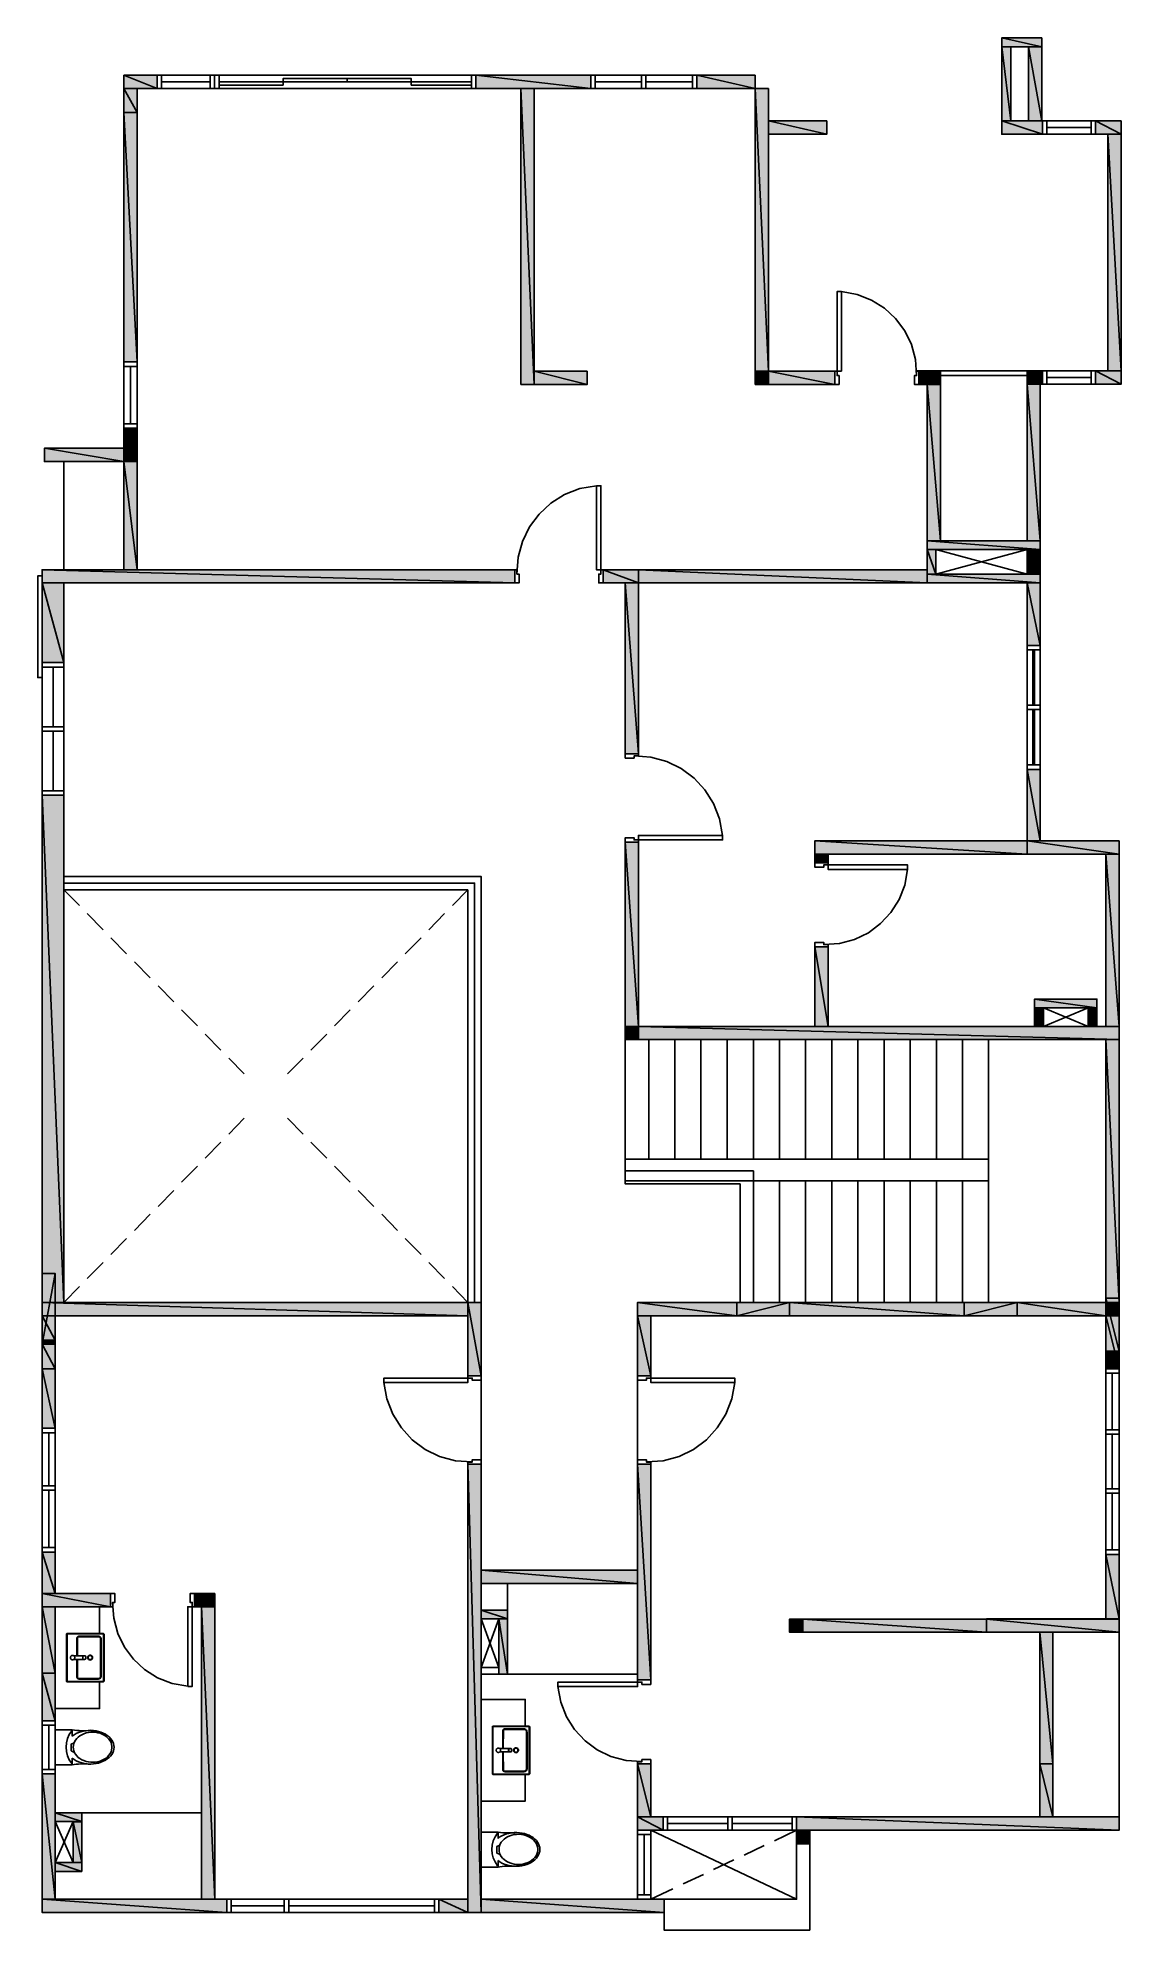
# Model space of a CAD drawing. Header units: millimetres. Extents: x -1051 to 11204, y -298 to 21106.
import ezdxf

# ---------------------------------------------------------------- set-up
doc = ezdxf.new("R2010")
doc.units = ezdxf.units.MM
for name, color, linetype, true_color in [('SRC-FILLSTROKE-000000', 7, 'Continuous', 0x000000), ('SRC-FILLSTROKE-636466', 7, 'Continuous', 0x636466), ('SRC-STROKE-000000', 7, 'Continuous', 0x000000), ('SRC-STROKE-636466', 7, 'Continuous', 0x636466)]:
    doc.layers.add(name, color=color, linetype=linetype, true_color=true_color)

msp = doc.modelspace()

# ---------------------------------------------------------------- hatches: boundary and pattern name
at = {"layer": 'SRC-FILLSTROKE-000000', "true_color": 0x000000}
h = msp.add_hatch(color=7, dxfattribs=at)
h.dxf.hatch_style = 1
h.paths.add_polyline_path([(-853, 6329), (-853, 7129), (-1003, 6329), (-853, 6329)])
h = msp.add_hatch(color=7, dxfattribs=at)
h.dxf.hatch_style = 1
h.paths.add_polyline_path([(-853, 7129), (-1003, 6329), (-1003, 7129), (-853, 7129)])
h = msp.add_hatch(color=7, dxfattribs=at)
h.dxf.hatch_style = 1
h.paths.add_polyline_path([(11030, 6250), (11180, 6250), (11030, 6850), (11030, 6250)])
h = msp.add_hatch(color=7, dxfattribs=at)
h.dxf.hatch_style = 1
h.paths.add_polyline_path([(11180, 6250), (11030, 6850), (11180, 6850), (11180, 6250)])
h = msp.add_hatch(color=7, dxfattribs=at)
h.dxf.hatch_style = 1
h.paths.add_polyline_path([(7454, 6652), (7454, 6802), (6855, 6652), (7454, 6652)])
h = msp.add_hatch(color=7, dxfattribs=at)
h.dxf.hatch_style = 1
h.paths.add_polyline_path([(7454, 6802), (6855, 6652), (6855, 6802), (7454, 6802)])
h = msp.add_hatch(color=7, dxfattribs=at)
h.dxf.hatch_style = 1
h.paths.add_polyline_path([(10029, 6652), (10029, 6802), (9430, 6652), (10029, 6652)])
h = msp.add_hatch(color=7, dxfattribs=at)
h.dxf.hatch_style = 1
h.paths.add_polyline_path([(10029, 6802), (9430, 6652), (9430, 6802), (10029, 6802)])
h = msp.add_hatch(color=7, dxfattribs=at)
h.dxf.hatch_style = 1
h.paths.add_polyline_path([(-853, 2609), (-1003, 2609), (-853, 2069), (-853, 2609)])
h = msp.add_hatch(color=7, dxfattribs=at)
h.dxf.hatch_style = 1
h.paths.add_polyline_path([(-1003, 2609), (-853, 2069), (-1003, 2069), (-1003, 2609)])
at = {"layer": 'SRC-FILLSTROKE-636466', "true_color": 0x636466}
h = msp.add_hatch(color=7, dxfattribs=at)
h.dxf.hatch_style = 1
h.paths.add_polyline_path([(10305, 21106), (9854, 21106), (10305, 21006), (10305, 21106)])
h = msp.add_hatch(color=7, dxfattribs=at)
h.dxf.hatch_style = 1
h.paths.add_polyline_path([(9854, 21106), (10305, 21006), (9854, 21006), (9854, 21106)])
h = msp.add_hatch(color=7, dxfattribs=at)
h.dxf.hatch_style = 1
h.paths.add_polyline_path([(9955, 21006), (9854, 21006), (9955, 20166), (9955, 21006)])
h = msp.add_hatch(color=7, dxfattribs=at)
h.dxf.hatch_style = 1
h.paths.add_polyline_path([(9854, 21006), (9955, 20166), (9854, 20166), (9854, 21006)])
h = msp.add_hatch(color=7, dxfattribs=at)
h.dxf.hatch_style = 1
h.paths.add_polyline_path([(10305, 21006), (10155, 21006), (10305, 20166), (10305, 21006)])
h = msp.add_hatch(color=7, dxfattribs=at)
h.dxf.hatch_style = 1
h.paths.add_polyline_path([(10155, 21006), (10305, 20166), (10155, 20166), (10155, 21006)])
h = msp.add_hatch(color=7, dxfattribs=at)
h.dxf.hatch_style = 1
h.paths.add_polyline_path([(299, 20683), (-76, 20683), (299, 20533), (299, 20683)])
h = msp.add_hatch(color=7, dxfattribs=at)
h.dxf.hatch_style = 1
h.paths.add_polyline_path([(-76, 20683), (299, 20533), (-76, 20533), (-76, 20683)])
h = msp.add_hatch(color=7, dxfattribs=at)
h.dxf.hatch_style = 1
h.paths.add_polyline_path([(5204, 20683), (3904, 20683), (5204, 20533), (5204, 20683)])
h = msp.add_hatch(color=7, dxfattribs=at)
h.dxf.hatch_style = 1
h.paths.add_polyline_path([(3904, 20683), (5204, 20533), (3904, 20533), (3904, 20683)])
h = msp.add_hatch(color=7, dxfattribs=at)
h.dxf.hatch_style = 1
h.paths.add_polyline_path([(7064, 20683), (6404, 20683), (7064, 20533), (7064, 20683)])
h = msp.add_hatch(color=7, dxfattribs=at)
h.dxf.hatch_style = 1
h.paths.add_polyline_path([(6404, 20683), (7064, 20533), (6404, 20533), (6404, 20683)])
h = msp.add_hatch(color=7, dxfattribs=at)
h.dxf.hatch_style = 1
h.paths.add_polyline_path([(74, 20533), (-76, 20533), (74, 20260), (74, 20533)])
h = msp.add_hatch(color=7, dxfattribs=at)
h.dxf.hatch_style = 1
h.paths.add_polyline_path([(-76, 20533), (74, 20260), (-76, 20260), (-76, 20533)])
h = msp.add_hatch(color=7, dxfattribs=at)
h.dxf.hatch_style = 1
h.paths.add_polyline_path([(4564, 20533), (4414, 20533), (4564, 17186), (4564, 20533)])
h = msp.add_hatch(color=7, dxfattribs=at)
h.dxf.hatch_style = 1
h.paths.add_polyline_path([(4414, 20533), (4564, 17186), (4414, 17186), (4414, 20533)])
h = msp.add_hatch(color=7, dxfattribs=at)
h.dxf.hatch_style = 1
h.paths.add_polyline_path([(7215, 20533), (7064, 20533), (7215, 17336), (7215, 20533)])
h = msp.add_hatch(color=7, dxfattribs=at)
h.dxf.hatch_style = 1
h.paths.add_polyline_path([(7064, 20533), (7215, 17336), (7064, 17336), (7064, 20533)])
h = msp.add_hatch(color=7, dxfattribs=at)
h.dxf.hatch_style = 1
h.paths.add_polyline_path([(74, 20260), (-76, 20260), (74, 17440), (74, 20260)])
h = msp.add_hatch(color=7, dxfattribs=at)
h.dxf.hatch_style = 1
h.paths.add_polyline_path([(-76, 20260), (74, 17440), (-76, 17440), (-76, 20260)])
h = msp.add_hatch(color=7, dxfattribs=at)
h.dxf.hatch_style = 1
h.paths.add_polyline_path([(7874, 20166), (7215, 20166), (7874, 20016), (7874, 20166)])
h = msp.add_hatch(color=7, dxfattribs=at)
h.dxf.hatch_style = 1
h.paths.add_polyline_path([(7215, 20166), (7874, 20016), (7215, 20016), (7215, 20166)])
h = msp.add_hatch(color=7, dxfattribs=at)
h.dxf.hatch_style = 1
h.paths.add_polyline_path([(10315, 20166), (9854, 20166), (10315, 20016), (10315, 20166)])
h = msp.add_hatch(color=7, dxfattribs=at)
h.dxf.hatch_style = 1
h.paths.add_polyline_path([(9854, 20166), (10315, 20016), (9854, 20016), (9854, 20166)])
h = msp.add_hatch(color=7, dxfattribs=at)
h.dxf.hatch_style = 1
h.paths.add_polyline_path([(11204, 20166), (10914, 20166), (11204, 20016), (11204, 20166)])
h = msp.add_hatch(color=7, dxfattribs=at)
h.dxf.hatch_style = 1
h.paths.add_polyline_path([(10914, 20166), (11204, 20016), (10914, 20016), (10914, 20166)])
h = msp.add_hatch(color=7, dxfattribs=at)
h.dxf.hatch_style = 1
h.paths.add_polyline_path([(11204, 20016), (11054, 20016), (11204, 17338), (11204, 20016)])
h = msp.add_hatch(color=7, dxfattribs=at)
h.dxf.hatch_style = 1
h.paths.add_polyline_path([(11054, 20016), (11204, 17338), (11054, 17338), (11054, 20016)])
h = msp.add_hatch(color=7, dxfattribs=at)
h.dxf.hatch_style = 1
h.paths.add_polyline_path([(9159, 17338), (8915, 17338), (9159, 17186), (9159, 17338)])
h = msp.add_hatch(color=7, dxfattribs=at)
h.dxf.hatch_style = 1
h.paths.add_polyline_path([(8915, 17338), (9159, 17186), (8915, 17186), (8915, 17338)])
h = msp.add_hatch(color=7, dxfattribs=at)
h.dxf.hatch_style = 1
h.paths.add_polyline_path([(10315, 17338), (10139, 17338), (10315, 17188), (10315, 17338)])
h = msp.add_hatch(color=7, dxfattribs=at)
h.dxf.hatch_style = 1
h.paths.add_polyline_path([(10139, 17338), (10315, 17188), (10139, 17188), (10139, 17338)])
h = msp.add_hatch(color=7, dxfattribs=at)
h.dxf.hatch_style = 1
h.paths.add_polyline_path([(11204, 17338), (10914, 17338), (11204, 17188), (11204, 17338)])
h = msp.add_hatch(color=7, dxfattribs=at)
h.dxf.hatch_style = 1
h.paths.add_polyline_path([(10914, 17338), (11204, 17188), (10914, 17188), (10914, 17338)])
h = msp.add_hatch(color=7, dxfattribs=at)
h.dxf.hatch_style = 1
h.paths.add_polyline_path([(5164, 17336), (4564, 17336), (5164, 17186), (5164, 17336)])
h = msp.add_hatch(color=7, dxfattribs=at)
h.dxf.hatch_style = 1
h.paths.add_polyline_path([(4564, 17336), (5164, 17186), (4564, 17186), (4564, 17336)])
h = msp.add_hatch(color=7, dxfattribs=at)
h.dxf.hatch_style = 1
h.paths.add_polyline_path([(7215, 17336), (7064, 17336), (7215, 17186), (7215, 17336)])
h = msp.add_hatch(color=7, dxfattribs=at)
h.dxf.hatch_style = 1
h.paths.add_polyline_path([(7064, 17336), (7215, 17186), (7064, 17186), (7064, 17336)])
h = msp.add_hatch(color=7, dxfattribs=at)
h.dxf.hatch_style = 1
h.paths.add_polyline_path([(7964, 17336), (7215, 17336), (7964, 17186), (7964, 17336)])
h = msp.add_hatch(color=7, dxfattribs=at)
h.dxf.hatch_style = 1
h.paths.add_polyline_path([(7215, 17336), (7964, 17186), (7215, 17186), (7215, 17336)])
h = msp.add_hatch(color=7, dxfattribs=at)
h.dxf.hatch_style = 1
h.paths.add_polyline_path([(9159, 17186), (9009, 17186), (9159, 15417), (9159, 17186)])
h = msp.add_hatch(color=7, dxfattribs=at)
h.dxf.hatch_style = 1
h.paths.add_polyline_path([(9009, 17186), (9159, 15417), (9009, 15417), (9009, 17186)])
h = msp.add_hatch(color=7, dxfattribs=at)
h.dxf.hatch_style = 1
h.paths.add_polyline_path([(10289, 17188), (10139, 17188), (10289, 15417), (10289, 17188)])
h = msp.add_hatch(color=7, dxfattribs=at)
h.dxf.hatch_style = 1
h.paths.add_polyline_path([(10139, 17188), (10289, 15417), (10139, 15417), (10139, 17188)])
h = msp.add_hatch(color=7, dxfattribs=at)
h.dxf.hatch_style = 1
h.paths.add_polyline_path([(74, 16690), (-76, 16690), (74, 16564), (74, 16690)])
h = msp.add_hatch(color=7, dxfattribs=at)
h.dxf.hatch_style = 1
h.paths.add_polyline_path([(-76, 16690), (74, 16564), (-76, 16564), (-76, 16690)])
h = msp.add_hatch(color=7, dxfattribs=at)
h.dxf.hatch_style = 1
h.paths.add_polyline_path([(74, 16564), (-76, 16564), (74, 16464), (74, 16564)])
h = msp.add_hatch(color=7, dxfattribs=at)
h.dxf.hatch_style = 1
h.paths.add_polyline_path([(-76, 16564), (74, 16464), (-76, 16464), (-76, 16564)])
h = msp.add_hatch(color=7, dxfattribs=at)
h.dxf.hatch_style = 1
h.paths.add_polyline_path([(-76, 16464), (-976, 16464), (-76, 16314), (-76, 16464)])
h = msp.add_hatch(color=7, dxfattribs=at)
h.dxf.hatch_style = 1
h.paths.add_polyline_path([(-976, 16464), (-76, 16314), (-976, 16314), (-976, 16464)])
h = msp.add_hatch(color=7, dxfattribs=at)
h.dxf.hatch_style = 1
h.paths.add_polyline_path([(74, 16464), (-76, 16464), (74, 16314), (74, 16464)])
h = msp.add_hatch(color=7, dxfattribs=at)
h.dxf.hatch_style = 1
h.paths.add_polyline_path([(-76, 16464), (74, 16314), (-76, 16314), (-76, 16464)])
h = msp.add_hatch(color=7, dxfattribs=at)
h.dxf.hatch_style = 1
h.paths.add_polyline_path([(74, 16314), (-76, 16314), (74, 15090), (74, 16314)])
h = msp.add_hatch(color=7, dxfattribs=at)
h.dxf.hatch_style = 1
h.paths.add_polyline_path([(-76, 16314), (74, 15090), (-76, 15090), (-76, 16314)])
h = msp.add_hatch(color=7, dxfattribs=at)
h.dxf.hatch_style = 1
h.paths.add_polyline_path([(10289, 15417), (9009, 15417), (10289, 15318), (10289, 15417)])
h = msp.add_hatch(color=7, dxfattribs=at)
h.dxf.hatch_style = 1
h.paths.add_polyline_path([(9009, 15417), (10289, 15318), (9009, 15318), (9009, 15417)])
h = msp.add_hatch(color=7, dxfattribs=at)
h.dxf.hatch_style = 1
h.paths.add_polyline_path([(9109, 15318), (9009, 15318), (9109, 15040), (9109, 15318)])
h = msp.add_hatch(color=7, dxfattribs=at)
h.dxf.hatch_style = 1
h.paths.add_polyline_path([(9009, 15318), (9109, 15040), (9009, 15040), (9009, 15318)])
h = msp.add_hatch(color=7, dxfattribs=at)
h.dxf.hatch_style = 1
h.paths.add_polyline_path([(10289, 15318), (10139, 15318), (10289, 15090), (10289, 15318)])
h = msp.add_hatch(color=7, dxfattribs=at)
h.dxf.hatch_style = 1
h.paths.add_polyline_path([(10139, 15318), (10289, 15090), (10139, 15090), (10139, 15318)])
h = msp.add_hatch(color=7, dxfattribs=at)
h.dxf.hatch_style = 1
h.paths.add_polyline_path([(4344, 15090), (-1003, 15090), (4344, 14940), (4344, 15090)])
h = msp.add_hatch(color=7, dxfattribs=at)
h.dxf.hatch_style = 1
h.paths.add_polyline_path([(-1003, 15090), (4344, 14940), (-1003, 14940), (-1003, 15090)])
h = msp.add_hatch(color=7, dxfattribs=at)
h.dxf.hatch_style = 1
h.paths.add_polyline_path([(5744, 15090), (5344, 15090), (5744, 14940), (5744, 15090)])
h = msp.add_hatch(color=7, dxfattribs=at)
h.dxf.hatch_style = 1
h.paths.add_polyline_path([(5344, 15090), (5744, 14940), (5344, 14940), (5344, 15090)])
h = msp.add_hatch(color=7, dxfattribs=at)
h.dxf.hatch_style = 1
h.paths.add_polyline_path([(9009, 15090), (5744, 15090), (9009, 14940), (9009, 15090)])
h = msp.add_hatch(color=7, dxfattribs=at)
h.dxf.hatch_style = 1
h.paths.add_polyline_path([(5744, 15090), (9009, 14940), (5744, 14940), (5744, 15090)])
h = msp.add_hatch(color=7, dxfattribs=at)
h.dxf.hatch_style = 1
h.paths.add_polyline_path([(10289, 15040), (9009, 15040), (10289, 14940), (10289, 15040)])
h = msp.add_hatch(color=7, dxfattribs=at)
h.dxf.hatch_style = 1
h.paths.add_polyline_path([(9009, 15040), (10289, 14940), (9009, 14940), (9009, 15040)])
h = msp.add_hatch(color=7, dxfattribs=at)
h.dxf.hatch_style = 1
h.paths.add_polyline_path([(10289, 15090), (10139, 15090), (10289, 15040), (10289, 15090)])
h = msp.add_hatch(color=7, dxfattribs=at)
h.dxf.hatch_style = 1
h.paths.add_polyline_path([(10139, 15090), (10289, 15040), (10139, 15040), (10139, 15090)])
h = msp.add_hatch(color=7, dxfattribs=at)
h.dxf.hatch_style = 1
h.paths.add_polyline_path([(-755, 14940), (-1003, 14940), (-755, 14039), (-755, 14940)])
h = msp.add_hatch(color=7, dxfattribs=at)
h.dxf.hatch_style = 1
h.paths.add_polyline_path([(-1003, 14940), (-755, 14039), (-1003, 14039), (-1003, 14940)])
h = msp.add_hatch(color=7, dxfattribs=at)
h.dxf.hatch_style = 1
h.paths.add_polyline_path([(5744, 14940), (5594, 14940), (5744, 13009), (5744, 14940)])
h = msp.add_hatch(color=7, dxfattribs=at)
h.dxf.hatch_style = 1
h.paths.add_polyline_path([(5594, 14940), (5744, 13009), (5594, 13009), (5594, 14940)])
h = msp.add_hatch(color=7, dxfattribs=at)
h.dxf.hatch_style = 1
h.paths.add_polyline_path([(10289, 14940), (10139, 14940), (10289, 14232), (10289, 14940)])
h = msp.add_hatch(color=7, dxfattribs=at)
h.dxf.hatch_style = 1
h.paths.add_polyline_path([(10139, 14940), (10289, 14232), (10139, 14232), (10139, 14940)])
h = msp.add_hatch(color=7, dxfattribs=at)
h.dxf.hatch_style = 1
h.paths.add_polyline_path([(10289, 12832), (10139, 12832), (10289, 12024), (10289, 12832)])
h = msp.add_hatch(color=7, dxfattribs=at)
h.dxf.hatch_style = 1
h.paths.add_polyline_path([(10139, 12832), (10289, 12024), (10139, 12024), (10139, 12832)])
h = msp.add_hatch(color=7, dxfattribs=at)
h.dxf.hatch_style = 1
h.paths.add_polyline_path([(-755, 12539), (-1003, 12539), (-755, 6802), (-755, 12539)])
h = msp.add_hatch(color=7, dxfattribs=at)
h.dxf.hatch_style = 1
h.paths.add_polyline_path([(-1003, 12539), (-755, 6802), (-1003, 6802), (-1003, 12539)])
h = msp.add_hatch(color=7, dxfattribs=at)
h.dxf.hatch_style = 1
h.paths.add_polyline_path([(5744, 12008), (5594, 12008), (5744, 9925), (5744, 12008)])
h = msp.add_hatch(color=7, dxfattribs=at)
h.dxf.hatch_style = 1
h.paths.add_polyline_path([(5594, 12008), (5744, 9925), (5594, 9925), (5594, 12008)])
h = msp.add_hatch(color=7, dxfattribs=at)
h.dxf.hatch_style = 1
h.paths.add_polyline_path([(10139, 12024), (7739, 12024), (10139, 11874), (10139, 12024)])
h = msp.add_hatch(color=7, dxfattribs=at)
h.dxf.hatch_style = 1
h.paths.add_polyline_path([(7739, 12024), (10139, 11874), (7739, 11874), (7739, 12024)])
h = msp.add_hatch(color=7, dxfattribs=at)
h.dxf.hatch_style = 1
h.paths.add_polyline_path([(11180, 12024), (10139, 12024), (11180, 11874), (11180, 12024)])
h = msp.add_hatch(color=7, dxfattribs=at)
h.dxf.hatch_style = 1
h.paths.add_polyline_path([(10139, 12024), (11180, 11874), (10139, 11874), (10139, 12024)])
h = msp.add_hatch(color=7, dxfattribs=at)
h.dxf.hatch_style = 1
h.paths.add_polyline_path([(7889, 11874), (7739, 11874), (7889, 11774), (7889, 11874)])
h = msp.add_hatch(color=7, dxfattribs=at)
h.dxf.hatch_style = 1
h.paths.add_polyline_path([(7739, 11874), (7889, 11774), (7739, 11774), (7739, 11874)])
h = msp.add_hatch(color=7, dxfattribs=at)
h.dxf.hatch_style = 1
h.paths.add_polyline_path([(11180, 11874), (11030, 11874), (11180, 9925), (11180, 11874)])
h = msp.add_hatch(color=7, dxfattribs=at)
h.dxf.hatch_style = 1
h.paths.add_polyline_path([(11030, 11874), (11180, 9925), (11030, 9925), (11030, 11874)])
h = msp.add_hatch(color=7, dxfattribs=at)
h.dxf.hatch_style = 1
h.paths.add_polyline_path([(7889, 10825), (7739, 10825), (7889, 9925), (7889, 10825)])
h = msp.add_hatch(color=7, dxfattribs=at)
h.dxf.hatch_style = 1
h.paths.add_polyline_path([(7739, 10825), (7889, 9925), (7739, 9925), (7739, 10825)])
h = msp.add_hatch(color=7, dxfattribs=at)
h.dxf.hatch_style = 1
h.paths.add_polyline_path([(10930, 10233), (10225, 10233), (10930, 10133), (10930, 10233)])
h = msp.add_hatch(color=7, dxfattribs=at)
h.dxf.hatch_style = 1
h.paths.add_polyline_path([(10225, 10233), (10930, 10133), (10225, 10133), (10225, 10233)])
h = msp.add_hatch(color=7, dxfattribs=at)
h.dxf.hatch_style = 1
h.paths.add_polyline_path([(10326, 10133), (10225, 10133), (10326, 9925), (10326, 10133)])
h = msp.add_hatch(color=7, dxfattribs=at)
h.dxf.hatch_style = 1
h.paths.add_polyline_path([(10225, 10133), (10326, 9925), (10225, 9925), (10225, 10133)])
h = msp.add_hatch(color=7, dxfattribs=at)
h.dxf.hatch_style = 1
h.paths.add_polyline_path([(10930, 10133), (10830, 10133), (10930, 9925), (10930, 10133)])
h = msp.add_hatch(color=7, dxfattribs=at)
h.dxf.hatch_style = 1
h.paths.add_polyline_path([(10830, 10133), (10930, 9925), (10830, 9925), (10830, 10133)])
h = msp.add_hatch(color=7, dxfattribs=at)
h.dxf.hatch_style = 1
h.paths.add_polyline_path([(5744, 9925), (5594, 9925), (5744, 9775), (5744, 9925)])
h = msp.add_hatch(color=7, dxfattribs=at)
h.dxf.hatch_style = 1
h.paths.add_polyline_path([(5594, 9925), (5744, 9775), (5594, 9775), (5594, 9925)])
h = msp.add_hatch(color=7, dxfattribs=at)
h.dxf.hatch_style = 1
h.paths.add_polyline_path([(11180, 9925), (5744, 9925), (11180, 9775), (11180, 9925)])
h = msp.add_hatch(color=7, dxfattribs=at)
h.dxf.hatch_style = 1
h.paths.add_polyline_path([(5744, 9925), (11180, 9775), (5744, 9775), (5744, 9925)])
h = msp.add_hatch(color=7, dxfattribs=at)
h.dxf.hatch_style = 1
h.paths.add_polyline_path([(11180, 9775), (11030, 9775), (11180, 6802), (11180, 9775)])
h = msp.add_hatch(color=7, dxfattribs=at)
h.dxf.hatch_style = 1
h.paths.add_polyline_path([(11030, 9775), (11180, 6802), (11030, 6802), (11030, 9775)])
h = msp.add_hatch(color=7, dxfattribs=at)
h.dxf.hatch_style = 1
h.paths.add_polyline_path([(3814, 6802), (-1003, 6802), (3814, 6652), (3814, 6802)])
h = msp.add_hatch(color=7, dxfattribs=at)
h.dxf.hatch_style = 1
h.paths.add_polyline_path([(-1003, 6802), (3814, 6652), (-1003, 6652), (-1003, 6802)])
h = msp.add_hatch(color=7, dxfattribs=at)
h.dxf.hatch_style = 1
h.paths.add_polyline_path([(-853, 6652), (-1003, 6652), (-853, 6377), (-853, 6652)])
h = msp.add_hatch(color=7, dxfattribs=at)
h.dxf.hatch_style = 1
h.paths.add_polyline_path([(-1003, 6652), (-853, 6377), (-1003, 6377), (-1003, 6652)])
h = msp.add_hatch(color=7, dxfattribs=at)
h.dxf.hatch_style = 1
h.paths.add_polyline_path([(3965, 6802), (3814, 6802), (3965, 5972), (3965, 6802)])
h = msp.add_hatch(color=7, dxfattribs=at)
h.dxf.hatch_style = 1
h.paths.add_polyline_path([(3814, 6802), (3965, 5972), (3814, 5972), (3814, 6802)])
h = msp.add_hatch(color=7, dxfattribs=at)
h.dxf.hatch_style = 1
h.paths.add_polyline_path([(6855, 6802), (5733, 6802), (6855, 6652), (6855, 6802)])
h = msp.add_hatch(color=7, dxfattribs=at)
h.dxf.hatch_style = 1
h.paths.add_polyline_path([(5733, 6802), (6855, 6652), (5733, 6652), (5733, 6802)])
h = msp.add_hatch(color=7, dxfattribs=at)
h.dxf.hatch_style = 1
h.paths.add_polyline_path([(5883, 6652), (5733, 6652), (5883, 5972), (5883, 6652)])
h = msp.add_hatch(color=7, dxfattribs=at)
h.dxf.hatch_style = 1
h.paths.add_polyline_path([(5733, 6652), (5883, 5972), (5733, 5972), (5733, 6652)])
h = msp.add_hatch(color=7, dxfattribs=at)
h.dxf.hatch_style = 1
h.paths.add_polyline_path([(9430, 6802), (7454, 6802), (9430, 6652), (9430, 6802)])
h = msp.add_hatch(color=7, dxfattribs=at)
h.dxf.hatch_style = 1
h.paths.add_polyline_path([(7454, 6802), (9430, 6652), (7454, 6652), (7454, 6802)])
h = msp.add_hatch(color=7, dxfattribs=at)
h.dxf.hatch_style = 1
h.paths.add_polyline_path([(11030, 6802), (10029, 6802), (11030, 6652), (11030, 6802)])
h = msp.add_hatch(color=7, dxfattribs=at)
h.dxf.hatch_style = 1
h.paths.add_polyline_path([(10029, 6802), (11030, 6652), (10029, 6652), (10029, 6802)])
h = msp.add_hatch(color=7, dxfattribs=at)
h.dxf.hatch_style = 1
h.paths.add_polyline_path([(11180, 6802), (11030, 6802), (11180, 6652), (11180, 6802)])
h = msp.add_hatch(color=7, dxfattribs=at)
h.dxf.hatch_style = 1
h.paths.add_polyline_path([(11030, 6802), (11180, 6652), (11030, 6652), (11030, 6802)])
h = msp.add_hatch(color=7, dxfattribs=at)
h.dxf.hatch_style = 1
h.paths.add_polyline_path([(11180, 6652), (11030, 6652), (11180, 6052), (11180, 6652)])
h = msp.add_hatch(color=7, dxfattribs=at)
h.dxf.hatch_style = 1
h.paths.add_polyline_path([(11030, 6652), (11180, 6052), (11030, 6052), (11030, 6652)])
h = msp.add_hatch(color=7, dxfattribs=at)
h.dxf.hatch_style = 1
h.paths.add_polyline_path([(-853, 6377), (-1003, 6377), (-853, 6329), (-853, 6377)])
h = msp.add_hatch(color=7, dxfattribs=at)
h.dxf.hatch_style = 1
h.paths.add_polyline_path([(-1003, 6377), (-853, 6329), (-1003, 6329), (-1003, 6377)])
h = msp.add_hatch(color=7, dxfattribs=at)
h.dxf.hatch_style = 1
h.paths.add_polyline_path([(-853, 6329), (-1003, 6329), (-853, 6052), (-853, 6329)])
h = msp.add_hatch(color=7, dxfattribs=at)
h.dxf.hatch_style = 1
h.paths.add_polyline_path([(-1003, 6329), (-853, 6052), (-1003, 6052), (-1003, 6329)])
h = msp.add_hatch(color=7, dxfattribs=at)
h.dxf.hatch_style = 1
h.paths.add_polyline_path([(11180, 6250), (11030, 6250), (11180, 6052), (11180, 6250)])
h = msp.add_hatch(color=7, dxfattribs=at)
h.dxf.hatch_style = 1
h.paths.add_polyline_path([(11030, 6250), (11180, 6052), (11030, 6052), (11030, 6250)])
h = msp.add_hatch(color=7, dxfattribs=at)
h.dxf.hatch_style = 1
h.paths.add_polyline_path([(-853, 6052), (-1003, 6052), (-853, 5379), (-853, 6052)])
h = msp.add_hatch(color=7, dxfattribs=at)
h.dxf.hatch_style = 1
h.paths.add_polyline_path([(-1003, 6052), (-853, 5379), (-1003, 5379), (-1003, 6052)])
h = msp.add_hatch(color=7, dxfattribs=at)
h.dxf.hatch_style = 1
h.paths.add_polyline_path([(3965, 4972), (3814, 4972), (3965, -98), (3965, 4972)])
h = msp.add_hatch(color=7, dxfattribs=at)
h.dxf.hatch_style = 1
h.paths.add_polyline_path([(3814, 4972), (3965, -98), (3814, -98), (3814, 4972)])
h = msp.add_hatch(color=7, dxfattribs=at)
h.dxf.hatch_style = 1
h.paths.add_polyline_path([(5883, 4972), (5733, 4972), (5883, 2532), (5883, 4972)])
h = msp.add_hatch(color=7, dxfattribs=at)
h.dxf.hatch_style = 1
h.paths.add_polyline_path([(5733, 4972), (5883, 2532), (5733, 2532), (5733, 4972)])
h = msp.add_hatch(color=7, dxfattribs=at)
h.dxf.hatch_style = 1
h.paths.add_polyline_path([(-853, 3979), (-1003, 3979), (-853, 3509), (-853, 3979)])
h = msp.add_hatch(color=7, dxfattribs=at)
h.dxf.hatch_style = 1
h.paths.add_polyline_path([(-1003, 3979), (-853, 3509), (-1003, 3509), (-1003, 3979)])
h = msp.add_hatch(color=7, dxfattribs=at)
h.dxf.hatch_style = 1
h.paths.add_polyline_path([(11180, 3952), (11030, 3952), (11180, 3222), (11180, 3952)])
h = msp.add_hatch(color=7, dxfattribs=at)
h.dxf.hatch_style = 1
h.paths.add_polyline_path([(11030, 3952), (11180, 3222), (11030, 3222), (11030, 3952)])
h = msp.add_hatch(color=7, dxfattribs=at)
h.dxf.hatch_style = 1
h.paths.add_polyline_path([(5733, 3772), (3965, 3772), (5733, 3622), (5733, 3772)])
h = msp.add_hatch(color=7, dxfattribs=at)
h.dxf.hatch_style = 1
h.paths.add_polyline_path([(3965, 3772), (5733, 3622), (3965, 3622), (3965, 3772)])
h = msp.add_hatch(color=7, dxfattribs=at)
h.dxf.hatch_style = 1
h.paths.add_polyline_path([(-229, 3509), (-1003, 3509), (-229, 3359), (-229, 3509)])
h = msp.add_hatch(color=7, dxfattribs=at)
h.dxf.hatch_style = 1
h.paths.add_polyline_path([(-1003, 3509), (-229, 3359), (-1003, 3359), (-1003, 3509)])
h = msp.add_hatch(color=7, dxfattribs=at)
h.dxf.hatch_style = 1
h.paths.add_polyline_path([(952, 3509), (721, 3509), (952, 3359), (952, 3509)])
h = msp.add_hatch(color=7, dxfattribs=at)
h.dxf.hatch_style = 1
h.paths.add_polyline_path([(721, 3509), (952, 3359), (721, 3359), (721, 3509)])
h = msp.add_hatch(color=7, dxfattribs=at)
h.dxf.hatch_style = 1
h.paths.add_polyline_path([(-853, 3359), (-1003, 3359), (-853, 2609), (-853, 3359)])
h = msp.add_hatch(color=7, dxfattribs=at)
h.dxf.hatch_style = 1
h.paths.add_polyline_path([(-1003, 3359), (-853, 2609), (-1003, 2609), (-1003, 3359)])
h = msp.add_hatch(color=7, dxfattribs=at)
h.dxf.hatch_style = 1
h.paths.add_polyline_path([(952, 3359), (802, 3359), (952, 52), (952, 3359)])
h = msp.add_hatch(color=7, dxfattribs=at)
h.dxf.hatch_style = 1
h.paths.add_polyline_path([(802, 3359), (952, 52), (802, 52), (802, 3359)])
h = msp.add_hatch(color=7, dxfattribs=at)
h.dxf.hatch_style = 1
h.paths.add_polyline_path([(4264, 3322), (3965, 3322), (4264, 3222), (4264, 3322)])
h = msp.add_hatch(color=7, dxfattribs=at)
h.dxf.hatch_style = 1
h.paths.add_polyline_path([(3965, 3322), (4264, 3222), (3965, 3222), (3965, 3322)])
h = msp.add_hatch(color=7, dxfattribs=at)
h.dxf.hatch_style = 1
h.paths.add_polyline_path([(4264, 3222), (4165, 3222), (4264, 2597), (4264, 3222)])
h = msp.add_hatch(color=7, dxfattribs=at)
h.dxf.hatch_style = 1
h.paths.add_polyline_path([(4165, 3222), (4264, 2597), (4165, 2597), (4165, 3222)])
h = msp.add_hatch(color=7, dxfattribs=at)
h.dxf.hatch_style = 1
h.paths.add_polyline_path([(7604, 3221), (7454, 3221), (7604, 3072), (7604, 3221)])
h = msp.add_hatch(color=7, dxfattribs=at)
h.dxf.hatch_style = 1
h.paths.add_polyline_path([(7454, 3221), (7604, 3072), (7454, 3072), (7454, 3221)])
h = msp.add_hatch(color=7, dxfattribs=at)
h.dxf.hatch_style = 1
h.paths.add_polyline_path([(9679, 3221), (7604, 3221), (9679, 3072), (9679, 3221)])
h = msp.add_hatch(color=7, dxfattribs=at)
h.dxf.hatch_style = 1
h.paths.add_polyline_path([(7604, 3221), (9679, 3072), (7604, 3072), (7604, 3221)])
h = msp.add_hatch(color=7, dxfattribs=at)
h.dxf.hatch_style = 1
h.paths.add_polyline_path([(11180, 3221), (9679, 3221), (11180, 3072), (11180, 3221)])
h = msp.add_hatch(color=7, dxfattribs=at)
h.dxf.hatch_style = 1
h.paths.add_polyline_path([(9679, 3221), (11180, 3072), (9679, 3072), (9679, 3221)])
h = msp.add_hatch(color=7, dxfattribs=at)
h.dxf.hatch_style = 1
h.paths.add_polyline_path([(11180, 3222), (10804, 3222), (11180, 3221), (11180, 3222)])
h = msp.add_hatch(color=7, dxfattribs=at)
h.dxf.hatch_style = 1
h.paths.add_polyline_path([(10804, 3222), (11180, 3221), (10804, 3221), (10804, 3222)])
h = msp.add_hatch(color=7, dxfattribs=at)
h.dxf.hatch_style = 1
h.paths.add_polyline_path([(10432, 3072), (10283, 3072), (10432, 1582), (10432, 3072)])
h = msp.add_hatch(color=7, dxfattribs=at)
h.dxf.hatch_style = 1
h.paths.add_polyline_path([(10283, 3072), (10432, 1582), (10283, 1582), (10283, 3072)])
h = msp.add_hatch(color=7, dxfattribs=at)
h.dxf.hatch_style = 1
h.paths.add_polyline_path([(5883, 1582), (5733, 1582), (5883, 982), (5883, 1582)])
h = msp.add_hatch(color=7, dxfattribs=at)
h.dxf.hatch_style = 1
h.paths.add_polyline_path([(5733, 1582), (5883, 982), (5733, 982), (5733, 1582)])
h = msp.add_hatch(color=7, dxfattribs=at)
h.dxf.hatch_style = 1
h.paths.add_polyline_path([(10432, 1582), (10283, 1582), (10432, 982), (10432, 1582)])
h = msp.add_hatch(color=7, dxfattribs=at)
h.dxf.hatch_style = 1
h.paths.add_polyline_path([(10283, 1582), (10432, 982), (10283, 982), (10283, 1582)])
h = msp.add_hatch(color=7, dxfattribs=at)
h.dxf.hatch_style = 1
h.paths.add_polyline_path([(-853, 1469), (-1003, 1469), (-853, 52), (-853, 1469)])
h = msp.add_hatch(color=7, dxfattribs=at)
h.dxf.hatch_style = 1
h.paths.add_polyline_path([(-1003, 1469), (-853, 52), (-1003, 52), (-1003, 1469)])
h = msp.add_hatch(color=7, dxfattribs=at)
h.dxf.hatch_style = 1
h.paths.add_polyline_path([(-553, 1029), (-853, 1029), (-553, 929), (-553, 1029)])
h = msp.add_hatch(color=7, dxfattribs=at)
h.dxf.hatch_style = 1
h.paths.add_polyline_path([(-853, 1029), (-553, 929), (-853, 929), (-853, 1029)])
h = msp.add_hatch(color=7, dxfattribs=at)
h.dxf.hatch_style = 1
h.paths.add_polyline_path([(-553, 929), (-652, 929), (-553, 928), (-553, 929)])
h = msp.add_hatch(color=7, dxfattribs=at)
h.dxf.hatch_style = 1
h.paths.add_polyline_path([(-652, 929), (-553, 928), (-603, 928), (-652, 929)])
h = msp.add_hatch(color=7, dxfattribs=at)
h.dxf.hatch_style = 1
h.paths.add_polyline_path([(-603, 928), (-652, 928), (-553, 927), (-603, 928)])
h = msp.add_hatch(color=7, dxfattribs=at)
h.dxf.hatch_style = 1
h.paths.add_polyline_path([(-652, 928), (-553, 927), (-652, 927), (-652, 928)])
h = msp.add_hatch(color=7, dxfattribs=at)
h.dxf.hatch_style = 1
h.paths.add_polyline_path([(-553, 927), (-652, 927), (-553, 467), (-553, 927)])
h = msp.add_hatch(color=7, dxfattribs=at)
h.dxf.hatch_style = 1
h.paths.add_polyline_path([(-652, 927), (-553, 467), (-652, 467), (-652, 927)])
h = msp.add_hatch(color=7, dxfattribs=at)
h.dxf.hatch_style = 1
h.paths.add_polyline_path([(-553, 928), (-553, 927), (-553, 928)])
h = msp.add_hatch(color=7, dxfattribs=at)
h.dxf.hatch_style = 1
h.paths.add_polyline_path([(6023, 982), (5733, 982), (6023, 832), (6023, 982)])
h = msp.add_hatch(color=7, dxfattribs=at)
h.dxf.hatch_style = 1
h.paths.add_polyline_path([(5733, 982), (6023, 832), (5733, 832), (5733, 982)])
h = msp.add_hatch(color=7, dxfattribs=at)
h.dxf.hatch_style = 1
h.paths.add_polyline_path([(11180, 982), (7532, 982), (11180, 832), (11180, 982)])
h = msp.add_hatch(color=7, dxfattribs=at)
h.dxf.hatch_style = 1
h.paths.add_polyline_path([(7532, 982), (11180, 832), (7532, 832), (7532, 982)])
h = msp.add_hatch(color=7, dxfattribs=at)
h.dxf.hatch_style = 1
h.paths.add_polyline_path([(7682, 832), (7532, 832), (7682, 679), (7682, 832)])
h = msp.add_hatch(color=7, dxfattribs=at)
h.dxf.hatch_style = 1
h.paths.add_polyline_path([(7532, 832), (7682, 679), (7532, 679), (7532, 832)])
h = msp.add_hatch(color=7, dxfattribs=at)
h.dxf.hatch_style = 1
h.paths.add_polyline_path([(-553, 467), (-853, 467), (-553, 367), (-553, 467)])
h = msp.add_hatch(color=7, dxfattribs=at)
h.dxf.hatch_style = 1
h.paths.add_polyline_path([(-853, 467), (-553, 367), (-853, 367), (-853, 467)])
h = msp.add_hatch(color=7, dxfattribs=at)
h.dxf.hatch_style = 1
h.paths.add_polyline_path([(1087, 52), (-1003, 52), (1087, -98), (1087, 52)])
h = msp.add_hatch(color=7, dxfattribs=at)
h.dxf.hatch_style = 1
h.paths.add_polyline_path([(-1003, 52), (1087, -98), (-1003, -98), (-1003, 52)])
h = msp.add_hatch(color=7, dxfattribs=at)
h.dxf.hatch_style = 1
h.paths.add_polyline_path([(3814, 52), (3487, 52), (3814, -98), (3814, 52)])
h = msp.add_hatch(color=7, dxfattribs=at)
h.dxf.hatch_style = 1
h.paths.add_polyline_path([(3487, 52), (3814, -98), (3487, -98), (3487, 52)])
h = msp.add_hatch(color=7, dxfattribs=at)
h.dxf.hatch_style = 1
h.paths.add_polyline_path([(6033, 52), (3965, 52), (6033, -98), (6033, 52)])
h = msp.add_hatch(color=7, dxfattribs=at)
h.dxf.hatch_style = 1
h.paths.add_polyline_path([(3965, 52), (6033, -98), (3965, -98), (3965, 52)])

# ---------------------------------------------------------------- linework, layer by layer
at = {"layer": 'SRC-FILLSTROKE-000000'}
for points in [[(-853, 6329), (-853, 7129), (-1003, 6329), (-853, 6329)], [(-853, 7129), (-1003, 6329), (-1003, 7129), (-853, 7129)], [(11030, 6250), (11180, 6250), (11030, 6850), (11030, 6250)], [(11180, 6250), (11030, 6850), (11180, 6850), (11180, 6250)], [(7454, 6652), (7454, 6802), (6855, 6652), (7454, 6652)], [(7454, 6802), (6855, 6652), (6855, 6802), (7454, 6802)], [(10029, 6652), (10029, 6802), (9430, 6652), (10029, 6652)], [(10029, 6802), (9430, 6652), (9430, 6802), (10029, 6802)], [(-853, 2609), (-1003, 2609), (-853, 2069), (-853, 2609)], [(-1003, 2609), (-853, 2069), (-1003, 2069), (-1003, 2609)]]:
    msp.add_lwpolyline(points, dxfattribs=at)
at = {"layer": 'SRC-FILLSTROKE-636466'}
for points in [[(10305, 21106), (9854, 21106), (10305, 21006), (10305, 21106)], [(9854, 21106), (10305, 21006), (9854, 21006), (9854, 21106)], [(9955, 21006), (9854, 21006), (9955, 20166), (9955, 21006)], [(9854, 21006), (9955, 20166), (9854, 20166), (9854, 21006)], [(10305, 21006), (10155, 21006), (10305, 20166), (10305, 21006)], [(10155, 21006), (10305, 20166), (10155, 20166), (10155, 21006)], [(299, 20683), (-76, 20683), (299, 20533), (299, 20683)], [(-76, 20683), (299, 20533), (-76, 20533), (-76, 20683)], [(5204, 20683), (3904, 20683), (5204, 20533), (5204, 20683)], [(3904, 20683), (5204, 20533), (3904, 20533), (3904, 20683)], [(7064, 20683), (6404, 20683), (7064, 20533), (7064, 20683)], [(6404, 20683), (7064, 20533), (6404, 20533), (6404, 20683)], [(74, 20533), (-76, 20533), (74, 20260), (74, 20533)], [(-76, 20533), (74, 20260), (-76, 20260), (-76, 20533)], [(4564, 20533), (4414, 20533), (4564, 17186), (4564, 20533)], [(4414, 20533), (4564, 17186), (4414, 17186), (4414, 20533)], [(7215, 20533), (7064, 20533), (7215, 17336), (7215, 20533)], [(7064, 20533), (7215, 17336), (7064, 17336), (7064, 20533)], [(74, 20260), (-76, 20260), (74, 17440), (74, 20260)], [(-76, 20260), (74, 17440), (-76, 17440), (-76, 20260)], [(7874, 20166), (7215, 20166), (7874, 20016), (7874, 20166)], [(7215, 20166), (7874, 20016), (7215, 20016), (7215, 20166)], [(10315, 20166), (9854, 20166), (10315, 20016), (10315, 20166)], [(9854, 20166), (10315, 20016), (9854, 20016), (9854, 20166)], [(11204, 20166), (10914, 20166), (11204, 20016), (11204, 20166)], [(10914, 20166), (11204, 20016), (10914, 20016), (10914, 20166)], [(11204, 20016), (11054, 20016), (11204, 17338), (11204, 20016)], [(11054, 20016), (11204, 17338), (11054, 17338), (11054, 20016)], [(9159, 17338), (8915, 17338), (9159, 17186), (9159, 17338)], [(8915, 17338), (9159, 17186), (8915, 17186), (8915, 17338)], [(10315, 17338), (10139, 17338), (10315, 17188), (10315, 17338)], [(10139, 17338), (10315, 17188), (10139, 17188), (10139, 17338)], [(11204, 17338), (10914, 17338), (11204, 17188), (11204, 17338)], [(10914, 17338), (11204, 17188), (10914, 17188), (10914, 17338)], [(5164, 17336), (4564, 17336), (5164, 17186), (5164, 17336)], [(4564, 17336), (5164, 17186), (4564, 17186), (4564, 17336)], [(7215, 17336), (7064, 17336), (7215, 17186), (7215, 17336)], [(7064, 17336), (7215, 17186), (7064, 17186), (7064, 17336)], [(7964, 17336), (7215, 17336), (7964, 17186), (7964, 17336)], [(7215, 17336), (7964, 17186), (7215, 17186), (7215, 17336)], [(9159, 17186), (9009, 17186), (9159, 15417), (9159, 17186)], [(9009, 17186), (9159, 15417), (9009, 15417), (9009, 17186)], [(10289, 17188), (10139, 17188), (10289, 15417), (10289, 17188)], [(10139, 17188), (10289, 15417), (10139, 15417), (10139, 17188)], [(74, 16690), (-76, 16690), (74, 16564), (74, 16690)], [(-76, 16690), (74, 16564), (-76, 16564), (-76, 16690)], [(74, 16564), (-76, 16564), (74, 16464), (74, 16564)], [(-76, 16564), (74, 16464), (-76, 16464), (-76, 16564)], [(-76, 16464), (-976, 16464), (-76, 16314), (-76, 16464)], [(-976, 16464), (-76, 16314), (-976, 16314), (-976, 16464)], [(74, 16464), (-76, 16464), (74, 16314), (74, 16464)], [(-76, 16464), (74, 16314), (-76, 16314), (-76, 16464)], [(74, 16314), (-76, 16314), (74, 15090), (74, 16314)], [(-76, 16314), (74, 15090), (-76, 15090), (-76, 16314)], [(10289, 15417), (9009, 15417), (10289, 15318), (10289, 15417)], [(9009, 15417), (10289, 15318), (9009, 15318), (9009, 15417)], [(9109, 15318), (9009, 15318), (9109, 15040), (9109, 15318)], [(9009, 15318), (9109, 15040), (9009, 15040), (9009, 15318)], [(10289, 15318), (10139, 15318), (10289, 15090), (10289, 15318)], [(10139, 15318), (10289, 15090), (10139, 15090), (10139, 15318)], [(4344, 15090), (-1003, 15090), (4344, 14940), (4344, 15090)], [(-1003, 15090), (4344, 14940), (-1003, 14940), (-1003, 15090)], [(5744, 15090), (5344, 15090), (5744, 14940), (5744, 15090)], [(5344, 15090), (5744, 14940), (5344, 14940), (5344, 15090)], [(9009, 15090), (5744, 15090), (9009, 14940), (9009, 15090)], [(5744, 15090), (9009, 14940), (5744, 14940), (5744, 15090)], [(10289, 15040), (9009, 15040), (10289, 14940), (10289, 15040)], [(9009, 15040), (10289, 14940), (9009, 14940), (9009, 15040)], [(10289, 15090), (10139, 15090), (10289, 15040), (10289, 15090)], [(10139, 15090), (10289, 15040), (10139, 15040), (10139, 15090)], [(-755, 14940), (-1003, 14940), (-755, 14039), (-755, 14940)], [(-1003, 14940), (-755, 14039), (-1003, 14039), (-1003, 14940)], [(5744, 14940), (5594, 14940), (5744, 13009), (5744, 14940)], [(5594, 14940), (5744, 13009), (5594, 13009), (5594, 14940)], [(10289, 14940), (10139, 14940), (10289, 14232), (10289, 14940)], [(10139, 14940), (10289, 14232), (10139, 14232), (10139, 14940)], [(10289, 12832), (10139, 12832), (10289, 12024), (10289, 12832)], [(10139, 12832), (10289, 12024), (10139, 12024), (10139, 12832)], [(-755, 12539), (-1003, 12539), (-755, 6802), (-755, 12539)], [(-1003, 12539), (-755, 6802), (-1003, 6802), (-1003, 12539)], [(5744, 12008), (5594, 12008), (5744, 9925), (5744, 12008)], [(5594, 12008), (5744, 9925), (5594, 9925), (5594, 12008)], [(10139, 12024), (7739, 12024), (10139, 11874), (10139, 12024)], [(7739, 12024), (10139, 11874), (7739, 11874), (7739, 12024)], [(11180, 12024), (10139, 12024), (11180, 11874), (11180, 12024)], [(10139, 12024), (11180, 11874), (10139, 11874), (10139, 12024)], [(7889, 11874), (7739, 11874), (7889, 11774), (7889, 11874)], [(7739, 11874), (7889, 11774), (7739, 11774), (7739, 11874)], [(11180, 11874), (11030, 11874), (11180, 9925), (11180, 11874)], [(11030, 11874), (11180, 9925), (11030, 9925), (11030, 11874)], [(7889, 10825), (7739, 10825), (7889, 9925), (7889, 10825)], [(7739, 10825), (7889, 9925), (7739, 9925), (7739, 10825)], [(10930, 10233), (10225, 10233), (10930, 10133), (10930, 10233)], [(10225, 10233), (10930, 10133), (10225, 10133), (10225, 10233)], [(10326, 10133), (10225, 10133), (10326, 9925), (10326, 10133)], [(10225, 10133), (10326, 9925), (10225, 9925), (10225, 10133)], [(10930, 10133), (10830, 10133), (10930, 9925), (10930, 10133)], [(10830, 10133), (10930, 9925), (10830, 9925), (10830, 10133)], [(5744, 9925), (5594, 9925), (5744, 9775), (5744, 9925)], [(5594, 9925), (5744, 9775), (5594, 9775), (5594, 9925)], [(11180, 9925), (5744, 9925), (11180, 9775), (11180, 9925)], [(5744, 9925), (11180, 9775), (5744, 9775), (5744, 9925)], [(11180, 9775), (11030, 9775), (11180, 6802), (11180, 9775)], [(11030, 9775), (11180, 6802), (11030, 6802), (11030, 9775)], [(3814, 6802), (-1003, 6802), (3814, 6652), (3814, 6802)], [(-1003, 6802), (3814, 6652), (-1003, 6652), (-1003, 6802)], [(-853, 6652), (-1003, 6652), (-853, 6377), (-853, 6652)], [(-1003, 6652), (-853, 6377), (-1003, 6377), (-1003, 6652)], [(3965, 6802), (3814, 6802), (3965, 5972), (3965, 6802)], [(3814, 6802), (3965, 5972), (3814, 5972), (3814, 6802)], [(6855, 6802), (5733, 6802), (6855, 6652), (6855, 6802)], [(5733, 6802), (6855, 6652), (5733, 6652), (5733, 6802)], [(5883, 6652), (5733, 6652), (5883, 5972), (5883, 6652)], [(5733, 6652), (5883, 5972), (5733, 5972), (5733, 6652)], [(9430, 6802), (7454, 6802), (9430, 6652), (9430, 6802)], [(7454, 6802), (9430, 6652), (7454, 6652), (7454, 6802)], [(11030, 6802), (10029, 6802), (11030, 6652), (11030, 6802)], [(10029, 6802), (11030, 6652), (10029, 6652), (10029, 6802)], [(11180, 6802), (11030, 6802), (11180, 6652), (11180, 6802)], [(11030, 6802), (11180, 6652), (11030, 6652), (11030, 6802)], [(11180, 6652), (11030, 6652), (11180, 6052), (11180, 6652)], [(11030, 6652), (11180, 6052), (11030, 6052), (11030, 6652)], [(-853, 6377), (-1003, 6377), (-853, 6329), (-853, 6377)], [(-1003, 6377), (-853, 6329), (-1003, 6329), (-1003, 6377)], [(-853, 6329), (-1003, 6329), (-853, 6052), (-853, 6329)], [(-1003, 6329), (-853, 6052), (-1003, 6052), (-1003, 6329)], [(11180, 6250), (11030, 6250), (11180, 6052), (11180, 6250)], [(11030, 6250), (11180, 6052), (11030, 6052), (11030, 6250)], [(-853, 6052), (-1003, 6052), (-853, 5379), (-853, 6052)], [(-1003, 6052), (-853, 5379), (-1003, 5379), (-1003, 6052)], [(3965, 4972), (3814, 4972), (3965, -98), (3965, 4972)], [(3814, 4972), (3965, -98), (3814, -98), (3814, 4972)], [(5883, 4972), (5733, 4972), (5883, 2532), (5883, 4972)], [(5733, 4972), (5883, 2532), (5733, 2532), (5733, 4972)], [(-853, 3979), (-1003, 3979), (-853, 3509), (-853, 3979)], [(-1003, 3979), (-853, 3509), (-1003, 3509), (-1003, 3979)], [(11180, 3952), (11030, 3952), (11180, 3222), (11180, 3952)], [(11030, 3952), (11180, 3222), (11030, 3222), (11030, 3952)], [(5733, 3772), (3965, 3772), (5733, 3622), (5733, 3772)], [(3965, 3772), (5733, 3622), (3965, 3622), (3965, 3772)], [(-229, 3509), (-1003, 3509), (-229, 3359), (-229, 3509)], [(-1003, 3509), (-229, 3359), (-1003, 3359), (-1003, 3509)], [(952, 3509), (721, 3509), (952, 3359), (952, 3509)], [(721, 3509), (952, 3359), (721, 3359), (721, 3509)], [(-853, 3359), (-1003, 3359), (-853, 2609), (-853, 3359)], [(-1003, 3359), (-853, 2609), (-1003, 2609), (-1003, 3359)], [(952, 3359), (802, 3359), (952, 52), (952, 3359)], [(802, 3359), (952, 52), (802, 52), (802, 3359)], [(4264, 3322), (3965, 3322), (4264, 3222), (4264, 3322)], [(3965, 3322), (4264, 3222), (3965, 3222), (3965, 3322)], [(4264, 3222), (4165, 3222), (4264, 2597), (4264, 3222)], [(4165, 3222), (4264, 2597), (4165, 2597), (4165, 3222)], [(7604, 3221), (7454, 3221), (7604, 3072), (7604, 3221)], [(7454, 3221), (7604, 3072), (7454, 3072), (7454, 3221)], [(9679, 3221), (7604, 3221), (9679, 3072), (9679, 3221)], [(7604, 3221), (9679, 3072), (7604, 3072), (7604, 3221)], [(11180, 3221), (9679, 3221), (11180, 3072), (11180, 3221)], [(9679, 3221), (11180, 3072), (9679, 3072), (9679, 3221)], [(11180, 3222), (10804, 3222), (11180, 3221), (11180, 3222)], [(10804, 3222), (11180, 3221), (10804, 3221), (10804, 3222)], [(10432, 3072), (10283, 3072), (10432, 1582), (10432, 3072)], [(10283, 3072), (10432, 1582), (10283, 1582), (10283, 3072)], [(5883, 1582), (5733, 1582), (5883, 982), (5883, 1582)], [(5733, 1582), (5883, 982), (5733, 982), (5733, 1582)], [(10432, 1582), (10283, 1582), (10432, 982), (10432, 1582)], [(10283, 1582), (10432, 982), (10283, 982), (10283, 1582)], [(-853, 1469), (-1003, 1469), (-853, 52), (-853, 1469)], [(-1003, 1469), (-853, 52), (-1003, 52), (-1003, 1469)], [(-553, 1029), (-853, 1029), (-553, 929), (-553, 1029)], [(-853, 1029), (-553, 929), (-853, 929), (-853, 1029)], [(-553, 929), (-652, 929), (-553, 928), (-553, 929)], [(-652, 929), (-553, 928), (-603, 928), (-652, 929)], [(-603, 928), (-652, 928), (-553, 927), (-603, 928)], [(-652, 928), (-553, 927), (-652, 927), (-652, 928)], [(-553, 927), (-652, 927), (-553, 467), (-553, 927)], [(-652, 927), (-553, 467), (-652, 467), (-652, 927)], [(-553, 928), (-553, 927), (-553, 928)], [(6023, 982), (5733, 982), (6023, 832), (6023, 982)], [(5733, 982), (6023, 832), (5733, 832), (5733, 982)], [(11180, 982), (7532, 982), (11180, 832), (11180, 982)], [(7532, 982), (11180, 832), (7532, 832), (7532, 982)], [(7682, 832), (7532, 832), (7682, 679), (7682, 832)], [(7532, 832), (7682, 679), (7532, 679), (7532, 832)], [(-553, 467), (-853, 467), (-553, 367), (-553, 467)], [(-853, 467), (-553, 367), (-853, 367), (-853, 467)], [(1087, 52), (-1003, 52), (1087, -98), (1087, 52)], [(-1003, 52), (1087, -98), (-1003, -98), (-1003, 52)], [(3814, 52), (3487, 52), (3814, -98), (3814, 52)], [(3487, 52), (3814, -98), (3487, -98), (3487, 52)], [(6033, 52), (3965, 52), (6033, -98), (6033, 52)], [(3965, 52), (6033, -98), (3965, -98), (3965, 52)]]:
    msp.add_lwpolyline(points, dxfattribs=at)
at = {"layer": 'SRC-STROKE-000000'}
for points in [[(9955, 20166), (9955, 21006)], [(9955, 21006), (10155, 21006), (10155, 20166)], [(-76, 20683), (7064, 20683)], [(-76, 20683), (-76, 15090)], [(74, 20533), (299, 20533), (299, 20683), (299, 20533)], [(350, 20533), (299, 20533), (299, 20683), (350, 20683), (350, 20533)], [(350, 20608), (899, 20608)], [(949, 20533), (899, 20533), (899, 20683), (949, 20683), (949, 20533)], [(999, 20533), (949, 20533), (949, 20683), (999, 20683), (999, 20533)], [(999, 20608), (3855, 20608)], [(1724, 20608), (1724, 20571), (999, 20571), (999, 20608), (1724, 20608)], [(2449, 20645), (2449, 20608), (1724, 20608), (1724, 20645), (2449, 20645)], [(1724, 20608), (1724, 20608)], [(2449, 20645), (2449, 20608), (3174, 20608), (3174, 20645), (2449, 20645)], [(2449, 20608), (2449, 20608)], [(3174, 20608), (3174, 20608)], [(3174, 20608), (3174, 20571), (3855, 20571), (3855, 20608), (3174, 20608)], [(3904, 20533), (3855, 20533), (3855, 20683), (3904, 20683), (3904, 20533)], [(3904, 20533), (3904, 20683)], [(5204, 20683), (5204, 20533)], [(5255, 20533), (5204, 20533), (5204, 20683), (5255, 20683), (5255, 20533)], [(5779, 20608), (5255, 20608)], [(5829, 20533), (5779, 20533), (5779, 20683), (5829, 20683), (5829, 20533)], [(6354, 20608), (5829, 20608)], [(6404, 20533), (6354, 20533), (6354, 20683), (6404, 20683), (6404, 20533)], [(6404, 20533), (6404, 20683)], [(74, 20533), (4564, 20533)], [(74, 20533), (74, 15090)], [(74, 20533), (4414, 20533)], [(4414, 20533), (74, 20533)], [(7064, 20533), (74, 20533), (74, 15090), (4369, 15090)], [(4564, 17186), (4564, 20533), (4414, 20533), (4414, 17186), (4564, 17186)], [(4564, 20533), (7215, 20533)], [(7064, 20533), (7064, 17186)], [(8014, 17186), (7064, 17186), (7064, 20533)], [(7215, 20533), (7215, 17186)], [(7874, 20166), (7874, 20016), (7215, 20016), (7215, 20166), (7874, 20166)], [(10914, 20016), (10914, 20166), (10315, 20166), (10315, 20016), (10914, 20016)], [(10365, 20016), (10315, 20016), (10315, 20166), (10365, 20166), (10365, 20016)], [(10914, 20016), (10864, 20016), (10864, 20166), (10914, 20166), (10914, 20016)], [(11204, 20166), (11204, 17188)], [(11054, 20016), (9854, 20016)], [(10365, 20091), (10864, 20091)], [(11054, 20016), (11054, 17338)], [(8040, 18236), (8040, 17336), (7990, 17336), (7990, 18236), (8040, 18236)], [(8890, 17286), (8877, 17466), (8831, 17636), (8756, 17792), (8653, 17930), (8527, 18047), (8381, 18139), (8217, 18203), (8039, 18236)], [(-76, 17440), (74, 17440)], [(-76, 17390), (-76, 17440), (74, 17440), (74, 17390), (-76, 17390)], [(-1, 16740), (-1, 17390)], [(9159, 17338), (8889, 17338)], [(10139, 15417), (9159, 15417), (9159, 17338), (8889, 17338)], [(9159, 17286), (9159, 17338), (10139, 17338), (10139, 17286), (9159, 17286)], [(11054, 17338), (10139, 17338)], [(10139, 17338), (10139, 17188), (10139, 15417)], [(10315, 17188), (10315, 17338)], [(10365, 17188), (10315, 17188), (10315, 17338), (10365, 17338), (10365, 17188)], [(10914, 17188), (10864, 17188), (10864, 17338), (10914, 17338), (10914, 17188)], [(11054, 17338), (10914, 17338), (10914, 17188)], [(4414, 17186), (5164, 17186), (5164, 17336)], [(5164, 17336), (4564, 17336), (4564, 17186), (5164, 17186)], [(8040, 17336), (7064, 17336)], [(7064, 17186), (7964, 17186)], [(7739, 11724), (7739, 12024), (10139, 12024), (10139, 14940), (9009, 14940), (9009, 17186), (8865, 17186)], [(7964, 17186), (7964, 17336), (7990, 17336), (7990, 17286), (8014, 17286), (8014, 17186), (7964, 17186)], [(8915, 17186), (8915, 17336), (8889, 17336), (8889, 17286), (8865, 17286), (8865, 17186), (8915, 17186)], [(8865, 17186), (9159, 17186)], [(9009, 15417), (9009, 17186)], [(10139, 15417), (9159, 15417), (9159, 17336)], [(10139, 17186), (10139, 17336)], [(11204, 17188), (10139, 17188)], [(10289, 17188), (10289, 15090)], [(10365, 17263), (10864, 17263)], [(-76, 16690), (-76, 16740), (74, 16740), (74, 16690), (-76, 16690)], [(74, 16690), (-76, 16690)], [(-976, 16464), (-76, 16464), (-76, 16314), (-976, 16314), (-976, 16464)], [(-755, 15090), (-755, 16314)], [(5269, 16040), (5081, 16007), (4908, 15940), (4753, 15843), (4620, 15720), (4511, 15574), (4431, 15410), (4383, 15231), (4369, 15040)], [(5269, 16040), (5269, 15090), (5319, 15090), (5319, 16040), (5269, 16040)], [(9009, 15268), (9009, 15417)], [(10139, 14940), (9009, 14940), (9009, 15417), (10139, 15417), (9009, 15417)], [(9009, 15268), (9009, 15090)], [(10139, 15318), (10139, 15040), (9109, 15040), (9109, 15318), (10139, 15318)], [(10139, 15318), (9109, 15040)], [(9109, 15318), (10139, 15040)], [(10139, 15040), (10139, 15320)], [(-1003, 15020), (-1051, 15020), (-1051, 13870), (-1003, 13870)], [(4344, 15090), (-1003, 15090)], [(-1003, -98), (-1003, 15090)], [(4344, 14940), (4344, 15090)], [(4344, 14940), (4344, 15090), (4369, 15090), (4369, 15040), (4394, 15040), (4394, 14940), (4344, 14940)], [(5269, 15090), (5744, 15090), (5744, 12984)], [(5344, 14940), (5344, 15090), (5319, 15090), (5319, 15040), (5294, 15040), (5294, 14940), (5344, 14940)], [(5344, 15090), (5344, 14940), (5744, 14940), (5744, 15090), (5344, 15090)], [(5744, 15090), (5744, 14940), (9009, 14940), (9009, 15090), (5744, 15090)], [(10289, 15090), (10289, 12024)], [(4344, 14940), (-755, 14940)], [(-755, 14940), (-755, 6802)], [(-755, 14940), (-755, 14790)], [(-755, 14940), (-755, 11619), (3965, 11619), (3965, 3772), (5733, 3772), (5733, 6802), (6894, 6802), (6894, 8142), (5594, 8142), (5594, 12059)], [(4394, 14940), (-755, 14940)], [(5594, 12959), (5594, 14940), (5294, 14940)], [(10139, 14940), (5594, 14940)], [(5594, 14940), (5594, 12959)], [(5594, 14940), (5594, 12959)], [(5744, 14940), (5744, 12984)], [(10139, 14940), (9690, 14940)], [(10139, 14940), (10139, 11874)], [(10139, 14232), (10139, 12832), (10289, 12832), (10289, 14232), (10139, 14232)], [(10289, 14232), (10289, 12832), (10139, 12832), (10139, 14232), (10289, 14232)], [(10289, 14183), (10289, 14232), (10139, 14232), (10139, 14183), (10289, 14183)], [(10205, 13557), (10205, 14183)], [(10224, 13557), (10224, 14183)], [(-755, 14039), (-1003, 14039)], [(-1003, 13989), (-1003, 14039), (-755, 14039), (-755, 13989), (-1003, 13989)], [(-879, 13989), (-879, 13314)], [(10289, 13507), (10289, 13557), (10139, 13557), (10139, 13507), (10289, 13507)], [(10205, 12882), (10205, 13507)], [(10224, 12882), (10224, 13507)], [(-1003, 13264), (-1003, 13314), (-755, 13314), (-755, 13264), (-1003, 13264)], [(-879, 13264), (-879, 12589)], [(5594, 13009), (5744, 13009), (5744, 12984), (5694, 12984), (5694, 12959), (5594, 12959), (5594, 13009)], [(5744, 12984), (5744, 13009), (5594, 13009), (5594, 12959)], [(6694, 12084), (6660, 12272), (6593, 12445), (6496, 12600), (6373, 12733), (6228, 12841), (6064, 12921), (5885, 12970), (5694, 12984)], [(10289, 12832), (10289, 12882), (10139, 12882), (10139, 12832), (10289, 12832)], [(-853, 12539), (-1003, 12539), (-755, 12539), (-755, 12589), (-1003, 12589), (-1003, 12539)], [(-755, 12539), (-1003, 12539)], [(5594, 12059), (5594, 9775)], [(5744, 9925), (5744, 12008), (5594, 12008), (5744, 12008), (5744, 12034), (5694, 12034), (5694, 12059), (5594, 12059), (5594, 12008)], [(5594, 12059), (5594, 12008), (5744, 12008), (5744, 12034)], [(5594, 12008), (5594, 9925), (11030, 9925)], [(6695, 12084), (5744, 12084), (5744, 12034), (6695, 12034), (6695, 12084)], [(5744, 12084), (5744, 9925), (7739, 9925), (7739, 10875)], [(5744, 12034), (5744, 9775)], [(10139, 12024), (7739, 12024)], [(7739, 12024), (7739, 11724)], [(11180, 12024), (10289, 12024)], [(11180, 6652), (11180, 12024)], [(7739, 11774), (7889, 11774), (7889, 11750), (7839, 11750), (7839, 11724), (7739, 11724), (7739, 11774)], [(10139, 11874), (7889, 11874)], [(7889, 11874), (7889, 11700)], [(11030, 11874), (10139, 11874)], [(11030, 9925), (11030, 11874)], [(-755, 11619), (3965, 11619)], [(3965, 11619), (3965, 5972)], [(7839, 10851), (8019, 10863), (8189, 10909), (8345, 10984), (8483, 11087), (8600, 11213), (8693, 11359), (8757, 11523), (8789, 11700)], [(8789, 11700), (7889, 11700), (7889, 11750), (8789, 11750), (8789, 11700)], [(-755, 11545), (3889, 11545), (3889, 6802)], [(-755, 11469), (3814, 11469)], [(-580, 11291), (-755, 11469)], [(3814, 11469), (3639, 11291)], [(3814, 11469), (3814, 6802), (3814, 5972)], [(-313, 11018), (-491, 11200)], [(3550, 11200), (3373, 11018)], [(-47, 10746), (-224, 10927)], [(3284, 10927), (3106, 10746)], [(7739, 10875), (7739, 9925)], [(7739, 10825), (7889, 10825), (7889, 10849), (7839, 10849), (7839, 10875), (7739, 10875), (7739, 10825)], [(7889, 10849), (7889, 9925)], [(220, 10473), (42, 10656)], [(3017, 10656), (2839, 10473)], [(487, 10202), (309, 10383)], [(2750, 10383), (2572, 10202)], [(754, 9929), (576, 10110)], [(2483, 10110), (2306, 9929)], [(10225, 10233), (10225, 9925), (10930, 9925), (10930, 10233), (10225, 10233)], [(10326, 10133), (10326, 9925), (10830, 9925), (10830, 10133), (10326, 10133)], [(10326, 10133), (10830, 9925)], [(10326, 9925), (10830, 10133)], [(1020, 9656), (843, 9838)], [(2217, 9838), (2039, 9656)], [(5594, 9775), (11030, 9775)], [(5594, 9775), (5594, 8424)], [(6156, 9775), (6156, 8424), (5860, 8424), (5860, 9775), (6156, 9775)], [(6451, 9775), (6451, 8424), (6156, 8424), (6156, 9775), (6451, 9775)], [(6748, 9775), (6748, 8424), (6451, 8424), (6451, 9775), (6748, 9775)], [(7044, 9775), (7044, 8424), (6748, 8424), (6748, 9775), (7044, 9775)], [(7339, 9775), (7339, 8424), (7044, 8424), (7044, 9775), (7339, 9775)], [(7635, 9775), (7635, 8424), (7339, 8424), (7339, 9775), (7635, 9775)], [(7930, 9775), (7930, 8424), (7635, 8424), (7635, 9775), (7930, 9775)], [(8226, 9775), (8226, 8424), (7930, 8424), (7930, 9775), (8226, 9775)], [(8522, 9775), (8522, 8424), (8226, 8424), (8226, 9775), (8522, 9775)], [(8817, 9775), (8817, 8424), (8522, 8424), (8522, 9775), (8817, 9775)], [(9114, 9775), (9114, 8424), (8817, 8424), (8817, 9775), (9114, 9775)], [(9409, 9775), (9409, 8424), (9114, 8424), (9114, 9775), (9409, 9775)], [(9705, 9775), (9705, 8424), (9409, 8424), (9409, 9775), (9705, 9775)], [(11030, 9775), (11030, 6802)], [(1284, 9387), (1109, 9565)], [(1950, 9565), (1775, 9387)], [(1284, 8885), (1109, 8707)], [(1950, 8707), (1775, 8885)], [(1020, 8615), (843, 8434)], [(2217, 8434), (2039, 8615)], [(5594, 8424), (5594, 8178), (9705, 8178), (9705, 8424), (5594, 8424)], [(754, 8343), (576, 8162)], [(2483, 8162), (2306, 8343)], [(7044, 8292), (5594, 8292), (5594, 8142)], [(6894, 8142), (5594, 8142)], [(5733, 6802), (6894, 6802), (6894, 8142)], [(7044, 6802), (7044, 8292)], [(7339, 8178), (7339, 6802), (7044, 6802), (7044, 8178), (7339, 8178)], [(7635, 8178), (7635, 6802), (7339, 6802), (7339, 8178), (7635, 8178)], [(7930, 8178), (7930, 6802), (7635, 6802), (7635, 8178), (7930, 8178)], [(8226, 8178), (8226, 6802), (7930, 6802), (7930, 8178), (8226, 8178)], [(8522, 8178), (8522, 6802), (8226, 6802), (8226, 8178), (8522, 8178)], [(8817, 8178), (8817, 6802), (8522, 6802), (8522, 8178), (8817, 8178)], [(9114, 8178), (9114, 6802), (8817, 6802), (8817, 8178), (9114, 8178)], [(9409, 8178), (9409, 6802), (9114, 6802), (9114, 8178), (9409, 8178)], [(9705, 8178), (9705, 6802), (9409, 6802), (9409, 8178), (9705, 8178)], [(487, 8070), (309, 7889)], [(2750, 7889), (2572, 8070)], [(220, 7799), (42, 7616)], [(3017, 7616), (2839, 7799)], [(-47, 7526), (-224, 7345)], [(3284, 7345), (3106, 7526)], [(-313, 7254), (-491, 7072)], [(3550, 7072), (3373, 7254)], [(-580, 6981), (-755, 6802)], [(3814, 6802), (3639, 6981)], [(11030, 6250), (11030, 6850), (11180, 6850), (11180, 6250), (11030, 6250)], [(3965, 6802), (-853, 6802)], [(3814, 6652), (-853, 6652)], [(-853, 3509), (-853, 6652)], [(11030, 6802), (5733, 6802)], [(5733, 5972), (5733, 6802)], [(11030, 6652), (5733, 6652)], [(5883, 5972), (5883, 6652)], [(6833, 6652), (7583, 6652)], [(7454, 6652), (6855, 6652), (6855, 6802), (7454, 6802), (7454, 6652)], [(10029, 6652), (9430, 6652), (9430, 6802), (10029, 6802), (10029, 6652)], [(10029, 6652), (10029, 6802)], [(11030, 6802), (11030, 3222)], [(11030, 6750), (11030, 6600)], [(11180, 6652), (11180, 3072)], [(11030, 6052), (11180, 6052)], [(11030, 6002), (11030, 6052), (11180, 6052), (11180, 6002), (11030, 6002)], [(11104, 6002), (11104, 5361)], [(2864, 5897), (3814, 5897), (3814, 5947), (2864, 5947), (2864, 5897)], [(2864, 5898), (2898, 5710), (2965, 5537), (3062, 5382), (3185, 5248), (3330, 5140), (3494, 5060), (3673, 5011), (3864, 4998)], [(3965, 5972), (3814, 5972)], [(3965, 5972), (3814, 5972), (3814, 5947), (3864, 5947), (3864, 5922), (3965, 5922), (3965, 5972)], [(5883, 5972), (5733, 5972)], [(5733, 5972), (5883, 5972), (5883, 5947), (5833, 5947), (5833, 5922), (5733, 5922), (5733, 5972)], [(5833, 4998), (6023, 5011), (6203, 5060), (6367, 5140), (6512, 5248), (6635, 5382), (6732, 5537), (6799, 5710), (6833, 5898)], [(6833, 5897), (5883, 5897), (5883, 5947), (6833, 5947), (6833, 5897)], [(-1003, 5379), (-853, 5379), (-853, 3979), (-1003, 3979), (-1003, 5379)], [(-853, 5329), (-853, 5379), (-1003, 5379), (-1003, 5329), (-853, 5329)], [(11030, 5311), (11030, 5361), (11180, 5361), (11180, 5311), (11030, 5311)], [(-928, 5329), (-928, 4729)], [(11104, 5335), (11104, 5335)], [(11104, 5311), (11104, 4694)], [(3965, 4972), (3814, 4972), (3814, 4997), (3864, 4997), (3864, 5022), (3965, 5022), (3965, 4972)], [(3814, 4972), (3814, -98)], [(3965, 4972), (3814, 4972)], [(3814, 4972), (3814, 4472)], [(3965, 4972), (3965, -98)], [(5733, 4972), (5883, 4972), (5883, 4997), (5833, 4997), (5833, 5022), (5733, 5022), (5733, 4972)], [(5733, 2457), (5733, 4972)], [(5733, 4972), (5883, 4972)], [(5733, 4972), (5883, 4972)], [(5883, 2482), (5883, 4972)], [(-853, 4679), (-853, 4729), (-1003, 4729), (-1003, 4679), (-853, 4679)], [(-928, 4679), (-928, 4029)], [(11030, 4644), (11030, 4694), (11180, 4694), (11180, 4644), (11030, 4644)], [(11104, 4669), (11104, 4669)], [(11104, 4644), (11104, 4002)], [(-853, 3979), (-853, 4029), (-1003, 4029), (-1003, 3979), (-853, 3979)], [(11030, 3952), (11030, 4002), (11180, 4002), (11180, 3952), (11030, 3952)], [(11180, 3952), (11030, 3952)], [(5733, 3772), (3965, 3772)], [(-179, 3509), (-853, 3509)], [(-229, 3509), (-229, 3359), (-204, 3359), (-204, 3409), (-179, 3409), (-179, 3509), (-229, 3509)], [(952, 3509), (671, 3509)], [(721, 3509), (721, 3359), (696, 3359), (696, 3409), (671, 3409), (671, 3509), (721, 3509)], [(952, 52), (952, 3509)], [(5733, 3622), (3965, 3622)], [(4264, 3322), (3965, 3322), (3965, 3622), (4264, 3622), (4264, 3322)], [(-204, 3359), (-853, 3359)], [(802, 52), (-853, 52), (-853, 3359)], [(-353, 3059), (-353, 3359), (-853, 3359), (-853, 2209), (-353, 2209), (-353, 2509)], [(-205, 3409), (-192, 3229), (-147, 3059), (-71, 2904), (31, 2766), (157, 2649), (304, 2556), (468, 2492), (645, 2460)], [(952, 3359), (646, 3359)], [(646, 2459), (646, 3359), (696, 3359), (696, 2459), (646, 2459)], [(802, 52), (802, 3359)], [(4264, 2597), (3965, 2597), (3965, 3322), (4264, 3322), (4264, 2597)], [(4165, 2672), (3965, 2672), (3965, 3222), (4165, 3222), (4165, 2672)], [(4165, 2672), (3965, 3222)], [(3965, 2672), (4165, 3222)], [(7454, 3071), (7604, 3071), (7604, 3221), (7454, 3221), (7454, 3071)], [(9679, 3072), (9679, 3221), (7454, 3221), (7454, 3072), (9679, 3072)], [(11180, 3222), (9679, 3222)], [(-716, 3059), (-718, 3059), (-719, 3059), (-721, 3058), (-722, 3057), (-724, 3055), (-725, 3053), (-725, 3052), (-725, 3050)], [(-725, 3049), (-725, 2519)], [(-716, 3053), (-716, 3053), (-717, 3052), (-717, 3052), (-718, 3052), (-718, 3051), (-718, 3051), (-718, 3050), (-719, 3050)], [(-719, 3049), (-719, 2519)], [(-315, 3059), (-715, 3059)], [(-315, 3052), (-715, 3052)], [(-587, 3026), (-591, 3026), (-595, 3025), (-599, 3023), (-602, 3020), (-605, 3017), (-607, 3013), (-608, 3009), (-608, 3005)], [(-608, 3004), (-608, 2820), (-608, 2804)], [(-587, 3020), (-590, 3019), (-593, 3018), (-595, 3017), (-597, 3015), (-599, 3013), (-601, 3011), (-601, 3008), (-602, 3005)], [(-602, 3004), (-602, 2819), (-602, 2804)], [(-365, 3026), (-586, 3026)], [(-365, 3019), (-586, 3019)], [(-334, 2995), (-335, 3001), (-337, 3007), (-339, 3012), (-343, 3017), (-348, 3021), (-353, 3024), (-359, 3026), (-366, 3026)], [(-341, 2995), (-341, 3000), (-343, 3004), (-345, 3009), (-348, 3012), (-352, 3015), (-356, 3018), (-361, 3019), (-366, 3020)], [(-301, 3045), (-301, 3048), (-302, 3050), (-304, 3053), (-305, 3055), (-308, 3057), (-310, 3058), (-313, 3059), (-316, 3059)], [(-308, 3045), (-308, 3046), (-308, 3048), (-309, 3049), (-310, 3050), (-311, 3051), (-313, 3052), (-314, 3052), (-316, 3053)], [(-308, 2524), (-308, 3044)], [(-301, 2524), (-301, 3044)], [(9679, 3072), (11180, 3072)], [(10283, 3072), (10283, 982)], [(10432, 3072), (10432, 982)], [(11180, 982), (11180, 3072), (10432, 3072), (10432, 982), (11180, 982)], [(-658, 2810), (-663, 2809), (-668, 2808), (-672, 2805), (-676, 2802), (-679, 2799), (-681, 2794), (-682, 2790), (-683, 2785), (-682, 2780), (-681, 2775), (-679, 2771), (-676, 2767), (-672, 2764), (-668, 2762), (-663, 2760), (-658, 2760), (-653, 2760), (-648, 2762), (-644, 2764), (-640, 2767), (-637, 2771), (-635, 2775), (-634, 2780), (-633, 2785), (-634, 2790), (-635, 2794), (-637, 2799), (-640, 2802), (-644, 2805), (-648, 2808), (-653, 2809), (-658, 2810)], [(-518, 2804), (-642, 2804)], [(-542, 2765), (-542, 2804)], [(-540, 2765), (-540, 2804)], [(-508, 2795), (-509, 2797), (-509, 2799), (-510, 2800), (-511, 2802), (-513, 2803), (-514, 2804), (-516, 2804), (-518, 2804)], [(-508, 2775), (-508, 2794)], [(-459, 2812), (-464, 2812), (-470, 2810), (-474, 2807), (-478, 2804), (-482, 2800), (-484, 2795), (-486, 2790), (-486, 2785), (-486, 2779), (-484, 2774), (-482, 2769), (-478, 2765), (-474, 2762), (-470, 2759), (-464, 2758), (-459, 2757), (-453, 2758), (-448, 2759), (-444, 2762), (-439, 2765), (-436, 2769), (-434, 2774), (-432, 2779), (-431, 2785), (-432, 2790), (-434, 2795), (-436, 2800), (-439, 2804), (-444, 2807), (-448, 2810), (-453, 2812), (-459, 2812)], [(-459, 2807), (-463, 2807), (-468, 2805), (-471, 2803), (-475, 2800), (-478, 2797), (-480, 2793), (-481, 2789), (-481, 2785), (-481, 2780), (-480, 2776), (-478, 2772), (-475, 2769), (-471, 2766), (-468, 2764), (-463, 2763), (-459, 2762), (-454, 2763), (-450, 2764), (-446, 2766), (-443, 2769), (-440, 2772), (-438, 2776), (-437, 2780), (-436, 2785), (-437, 2789), (-438, 2793), (-440, 2797), (-443, 2800), (-446, 2803), (-450, 2805), (-454, 2807), (-459, 2807)], [(-341, 2574), (-341, 2994)], [(-334, 2574), (-334, 2994)], [(-853, 2609), (-1003, 2609), (-1003, 2069), (-853, 2069), (-853, 2609)], [(-642, 2765), (-518, 2765)], [(-608, 2765), (-608, 2749), (-608, 2564)], [(-602, 2765), (-602, 2750), (-602, 2564)], [(-518, 2766), (-516, 2766), (-514, 2766), (-513, 2767), (-511, 2768), (-510, 2770), (-509, 2771), (-509, 2773), (-508, 2775)], [(-366, 2550), (-361, 2550), (-356, 2551), (-352, 2554), (-348, 2557), (-345, 2561), (-343, 2565), (-341, 2569), (-341, 2575)], [(-366, 2543), (-359, 2543), (-353, 2545), (-348, 2548), (-343, 2552), (-339, 2557), (-337, 2562), (-335, 2568), (-334, 2575)], [(4264, 2597), (5733, 2597)], [(-725, 2519), (-725, 2517), (-725, 2516), (-724, 2514), (-722, 2513), (-721, 2511), (-719, 2510), (-718, 2510), (-716, 2510)], [(-719, 2519), (-718, 2519), (-718, 2518), (-718, 2518), (-718, 2517), (-717, 2517), (-717, 2517), (-716, 2517), (-716, 2516)], [(-715, 2516), (-315, 2516)], [(-715, 2509), (-315, 2509)], [(-608, 2564), (-608, 2560), (-607, 2556), (-605, 2552), (-602, 2549), (-599, 2546), (-595, 2544), (-591, 2543), (-587, 2543)], [(-602, 2564), (-601, 2561), (-601, 2559), (-599, 2556), (-597, 2554), (-595, 2552), (-593, 2551), (-590, 2550), (-587, 2550)], [(-586, 2549), (-365, 2549)], [(-586, 2542), (-365, 2542)], [(-316, 2510), (-313, 2510), (-310, 2511), (-308, 2512), (-305, 2514), (-304, 2516), (-302, 2519), (-301, 2522), (-301, 2525)], [(-316, 2516), (-314, 2517), (-313, 2517), (-311, 2518), (-310, 2519), (-309, 2520), (-308, 2521), (-308, 2523), (-308, 2525)], [(4833, 2457), (5733, 2457), (5733, 2507), (4833, 2507), (4833, 2457)], [(4833, 2458), (4865, 2280), (4929, 2116), (5022, 1970), (5139, 1844), (5277, 1742), (5433, 1666), (5603, 1621), (5783, 1608)], [(5883, 2532), (5733, 2532), (5733, 2507), (5783, 2507), (5783, 2482), (5883, 2482), (5883, 2532)], [(4464, 2011), (4464, 2312), (3965, 2312), (3965, 1161), (4464, 1161), (4464, 1461)], [(-853, 2069), (-853, 1469), (-1003, 1469), (-1003, 2069), (-853, 2069)], [(-853, 2019), (-853, 2069), (-1003, 2069), (-1003, 2019), (-853, 2019)], [(-928, 1519), (-928, 2019)], [(-853, 1572), (-853, 1966)], [(-853, 1966), (-661, 1966)], [(-667, 1956), (-696, 1914), (-716, 1868), (-728, 1820), (-732, 1772), (-728, 1723), (-716, 1675), (-696, 1629), (-667, 1587)], [(-661, 1967), (-635, 1963), (-608, 1960), (-582, 1959), (-556, 1958), (-529, 1958), (-503, 1958), (-476, 1960), (-450, 1963)], [(-661, 1966), (-661, 1896)], [(-661, 1646), (-640, 1631), (-617, 1617), (-592, 1606), (-566, 1597), (-538, 1589), (-509, 1584), (-480, 1581), (-450, 1581), (-420, 1582), (-392, 1586), (-364, 1592), (-337, 1601), (-310, 1612), (-287, 1624), (-265, 1638), (-245, 1654), (-228, 1671), (-215, 1690), (-204, 1709), (-195, 1730), (-190, 1750), (-188, 1771), (-190, 1792), (-195, 1813), (-204, 1833), (-215, 1852), (-228, 1871), (-245, 1888), (-265, 1904), (-287, 1919), (-310, 1931), (-337, 1941), (-364, 1950), (-392, 1956), (-420, 1960), (-450, 1962), (-480, 1962), (-509, 1958), (-538, 1953), (-566, 1946), (-592, 1936), (-617, 1925), (-640, 1912), (-661, 1896)], [(-651, 1771), (-649, 1751), (-644, 1730), (-636, 1709), (-625, 1691), (-610, 1673), (-593, 1656), (-574, 1642), (-553, 1629), (-529, 1619), (-504, 1610), (-478, 1604), (-452, 1601), (-425, 1601), (-398, 1603), (-372, 1607), (-347, 1614), (-322, 1624), (-300, 1635), (-279, 1648), (-261, 1664), (-246, 1681), (-233, 1700), (-223, 1719), (-216, 1740), (-213, 1761), (-213, 1782), (-216, 1802), (-223, 1823), (-233, 1843), (-246, 1861), (-261, 1879), (-279, 1894), (-300, 1907), (-322, 1919), (-347, 1929), (-372, 1935), (-398, 1941), (-425, 1942), (-452, 1941), (-478, 1938), (-504, 1933), (-529, 1924), (-553, 1913), (-574, 1901), (-593, 1886), (-610, 1870), (-625, 1852), (-636, 1833), (-644, 1813), (-649, 1792), (-651, 1771)], [(4101, 2012), (4099, 2011), (4098, 2011), (4096, 2010), (4095, 2009), (4093, 2007), (4092, 2006), (4092, 2004), (4092, 2002)], [(4092, 2002), (4092, 1471)], [(4101, 2005), (4101, 2005), (4100, 2005), (4100, 2004), (4099, 2004), (4099, 2004), (4099, 2003), (4099, 2003), (4098, 2002)], [(4098, 2002), (4098, 1471)], [(4502, 2011), (4102, 2011)], [(4502, 2004), (4102, 2004)], [(4230, 1979), (4226, 1978), (4222, 1977), (4218, 1975), (4215, 1972), (4212, 1969), (4210, 1965), (4209, 1961), (4209, 1957)], [(4209, 1957), (4209, 1772), (4209, 1757)], [(4230, 1972), (4227, 1972), (4224, 1971), (4222, 1969), (4220, 1968), (4218, 1965), (4217, 1963), (4216, 1960), (4215, 1957)], [(4216, 1957), (4215, 1771), (4215, 1757)], [(4452, 1979), (4231, 1979)], [(4452, 1971), (4231, 1971)], [(4483, 1947), (4482, 1953), (4480, 1959), (4478, 1965), (4474, 1969), (4469, 1973), (4464, 1976), (4458, 1978), (4451, 1979)], [(4476, 1947), (4476, 1952), (4474, 1957), (4472, 1961), (4469, 1965), (4465, 1968), (4461, 1970), (4456, 1971), (4451, 1972)], [(4476, 1526), (4476, 1946)], [(4483, 1526), (4483, 1946)], [(4516, 1997), (4516, 2000), (4515, 2003), (4513, 2005), (4512, 2007), (4509, 2009), (4507, 2011), (4504, 2011), (4501, 2012)], [(4509, 1997), (4509, 1998), (4509, 2000), (4508, 2001), (4507, 2003), (4506, 2004), (4504, 2004), (4503, 2005), (4501, 2005)], [(4509, 1476), (4509, 1996)], [(4516, 1476), (4516, 1996)], [(-675, 1730), (-675, 1805), (-640, 1821)], [(-636, 1713), (-675, 1730)], [(4159, 1762), (4154, 1761), (4149, 1760), (4145, 1758), (4141, 1754), (4138, 1751), (4136, 1747), (4135, 1742), (4134, 1737), (4135, 1732), (4136, 1727), (4138, 1723), (4141, 1719), (4145, 1716), (4149, 1714), (4154, 1712), (4159, 1712), (4164, 1712), (4169, 1714), (4173, 1716), (4177, 1719), (4180, 1723), (4182, 1727), (4183, 1732), (4184, 1737), (4183, 1742), (4182, 1747), (4180, 1751), (4177, 1754), (4173, 1758), (4169, 1760), (4164, 1761), (4159, 1762)], [(4299, 1757), (4175, 1757)], [(4175, 1717), (4299, 1717)], [(4209, 1717), (4209, 1701), (4209, 1516)], [(4215, 1717), (4215, 1703), (4216, 1516)], [(4275, 1717), (4275, 1757)], [(4277, 1717), (4277, 1757)], [(4309, 1747), (4308, 1749), (4308, 1751), (4307, 1752), (4306, 1754), (4304, 1755), (4303, 1756), (4301, 1757), (4299, 1757)], [(4299, 1717), (4301, 1717), (4303, 1718), (4304, 1719), (4306, 1720), (4307, 1721), (4308, 1723), (4308, 1725), (4309, 1727)], [(4309, 1726), (4309, 1747)], [(4358, 1764), (4353, 1764), (4347, 1762), (4343, 1760), (4339, 1756), (4335, 1752), (4333, 1748), (4331, 1742), (4331, 1737), (4331, 1731), (4333, 1726), (4335, 1721), (4339, 1717), (4343, 1714), (4347, 1711), (4353, 1710), (4358, 1709), (4364, 1710), (4369, 1711), (4373, 1714), (4378, 1717), (4381, 1721), (4383, 1726), (4385, 1731), (4386, 1737), (4385, 1742), (4383, 1748), (4381, 1752), (4378, 1756), (4373, 1760), (4369, 1762), (4364, 1764), (4358, 1764)], [(4358, 1759), (4354, 1759), (4349, 1757), (4346, 1755), (4342, 1753), (4339, 1749), (4337, 1746), (4336, 1741), (4336, 1737), (4336, 1732), (4337, 1728), (4339, 1724), (4342, 1721), (4346, 1718), (4349, 1716), (4354, 1715), (4358, 1714), (4363, 1715), (4367, 1716), (4371, 1718), (4374, 1721), (4377, 1724), (4379, 1728), (4380, 1732), (4381, 1737), (4380, 1741), (4379, 1746), (4377, 1749), (4374, 1753), (4371, 1755), (4367, 1757), (4363, 1759), (4358, 1759)], [(-853, 1469), (-853, 1519), (-1003, 1519), (-1003, 1469), (-853, 1469)], [(-661, 1572), (-853, 1572)], [(-466, 1580), (-491, 1582), (-516, 1583), (-541, 1583), (-566, 1582), (-591, 1581), (-616, 1578), (-640, 1575), (-665, 1571)], [(-661, 1646), (-661, 1572)], [(4209, 1517), (4209, 1512), (4210, 1508), (4212, 1505), (4215, 1501), (4218, 1499), (4222, 1497), (4226, 1495), (4230, 1495)], [(4215, 1517), (4216, 1514), (4217, 1511), (4218, 1508), (4220, 1506), (4222, 1504), (4224, 1503), (4227, 1502), (4230, 1502)], [(4231, 1501), (4452, 1501)], [(4451, 1502), (4456, 1502), (4461, 1504), (4465, 1506), (4469, 1509), (4472, 1513), (4474, 1517), (4476, 1522), (4476, 1527)], [(4451, 1495), (4458, 1496), (4464, 1497), (4469, 1500), (4474, 1504), (4478, 1509), (4480, 1514), (4482, 1520), (4483, 1527)], [(5883, 1582), (5733, 1582), (5733, 1607), (5783, 1607), (5783, 1632), (5883, 1632), (5883, 1582)], [(5733, 832), (5733, 1607)], [(5883, 982), (5883, 1632)], [(4092, 1472), (4092, 1470), (4092, 1468), (4093, 1466), (4095, 1465), (4096, 1464), (4098, 1463), (4099, 1462), (4101, 1462)], [(4098, 1472), (4099, 1471), (4099, 1471), (4099, 1470), (4099, 1470), (4100, 1469), (4100, 1469), (4101, 1469), (4101, 1469)], [(4102, 1468), (4502, 1468)], [(4102, 1461), (4502, 1461)], [(4231, 1494), (4452, 1494)], [(4501, 1462), (4504, 1462), (4507, 1463), (4509, 1464), (4512, 1466), (4513, 1468), (4515, 1471), (4516, 1474), (4516, 1477)], [(4501, 1469), (4503, 1469), (4504, 1469), (4506, 1470), (4507, 1471), (4508, 1472), (4509, 1474), (4509, 1475), (4509, 1477)], [(-853, 929), (-853, 1029), (-553, 1029), (-553, 367)], [(-853, 929), (-652, 929), (-652, 467), (-853, 467), (-853, 929)], [(-853, 467), (-652, 929)], [(-652, 467), (-853, 929)], [(-553, 1029), (802, 1029)], [(10432, 982), (11180, 982), (11180, 832), (5733, 832)], [(10283, 982), (5883, 982)], [(5883, 832), (6023, 832), (6023, 982)], [(6073, 832), (6023, 832), (6023, 982), (6073, 982), (6073, 832)], [(6753, 907), (6073, 907)], [(6803, 832), (6753, 832), (6753, 982), (6803, 982), (6803, 832)], [(7482, 907), (6803, 907)], [(7532, 832), (7482, 832), (7482, 982), (7532, 982), (7532, 832)], [(7532, 982), (7532, 832)], [(3965, 416), (3965, 810)], [(3965, 810), (4156, 810)], [(4150, 800), (4121, 758), (4101, 712), (4089, 664), (4085, 615), (4089, 567), (4101, 519), (4121, 473), (4150, 431)], [(4142, 574), (4142, 649), (4177, 665)], [(4156, 811), (4182, 807), (4209, 804), (4235, 802), (4261, 801), (4288, 801), (4314, 802), (4341, 804), (4367, 806)], [(4156, 810), (4156, 740)], [(4156, 490), (4177, 474), (4200, 461), (4225, 450), (4251, 440), (4279, 433), (4308, 428), (4337, 425), (4367, 424), (4397, 426), (4425, 430), (4454, 436), (4481, 445), (4507, 456), (4530, 468), (4552, 482), (4572, 498), (4589, 515), (4602, 534), (4614, 553), (4622, 573), (4627, 594), (4629, 615), (4627, 636), (4622, 656), (4614, 677), (4602, 696), (4589, 715), (4572, 732), (4552, 748), (4530, 762), (4507, 775), (4481, 785), (4454, 794), (4425, 800), (4397, 804), (4367, 806), (4337, 806), (4308, 802), (4279, 797), (4251, 790), (4225, 780), (4200, 769), (4177, 756), (4156, 740)], [(4167, 615), (4169, 595), (4173, 573), (4181, 553), (4192, 534), (4207, 517), (4224, 500), (4243, 485), (4264, 473), (4288, 462), (4313, 454), (4339, 448), (4365, 445), (4392, 445), (4419, 446), (4446, 451), (4471, 458), (4495, 468), (4518, 479), (4538, 492), (4556, 508), (4572, 525), (4585, 544), (4594, 563), (4601, 584), (4604, 605), (4604, 626), (4601, 646), (4594, 667), (4585, 687), (4572, 706), (4556, 723), (4538, 738), (4518, 751), (4495, 763), (4471, 772), (4446, 779), (4419, 784), (4392, 786), (4365, 785), (4339, 782), (4313, 777), (4288, 768), (4264, 757), (4243, 745), (4224, 730), (4207, 714), (4192, 696), (4181, 677), (4173, 657), (4169, 636), (4167, 615)], [(5733, 52), (5733, 832)], [(5733, 782), (5733, 832), (5883, 832), (5883, 782), (5733, 782)], [(5809, 102), (5809, 782)], [(5883, 52), (5883, 832)], [(5883, 832), (7532, 52)], [(7532, 679), (7532, 52), (6033, 52), (6033, -98), (6033, -298), (7682, -298), (7682, 679), (7532, 679)], [(7167, 659), (6938, 551)], [(7532, 832), (7282, 713)], [(7532, 679), (7532, 832)], [(7682, -98), (7682, 832)], [(-853, 467), (-853, 367), (-553, 367)], [(4181, 556), (4142, 574)], [(4156, 490), (4156, 416)], [(6822, 496), (6593, 388)], [(4156, 416), (3965, 416)], [(4351, 424), (4326, 426), (4301, 427), (4276, 427), (4251, 426), (4226, 425), (4201, 422), (4177, 419), (4152, 415)], [(6478, 333), (6248, 224)], [(3814, 52), (952, 52)], [(1137, 52), (1087, 52), (1087, -98), (1137, -98), (1137, 52)], [(1787, 52), (1737, 52), (1737, -98), (1787, -98), (1787, 52)], [(3487, 52), (3437, 52), (3437, -98), (3487, -98), (3487, 52)], [(5883, 52), (3965, 52)], [(5733, 52), (5733, 102), (5883, 102), (5883, 52), (5733, 52)], [(6134, 170), (5883, 52)], [(5883, 52), (7532, 52)], [(6033, -98), (-1003, -98)], [(1137, -23), (1737, -23)], [(1787, -23), (3437, -23)]]:
    msp.add_lwpolyline(points, dxfattribs=at)
at = {"layer": 'SRC-STROKE-636466'}
msp.add_lwpolyline([(-853, 7129), (-853, 6329), (-1003, 6329), (-1003, 7129), (-853, 7129)], dxfattribs=at)

doc.saveas('drawing.dxf')
